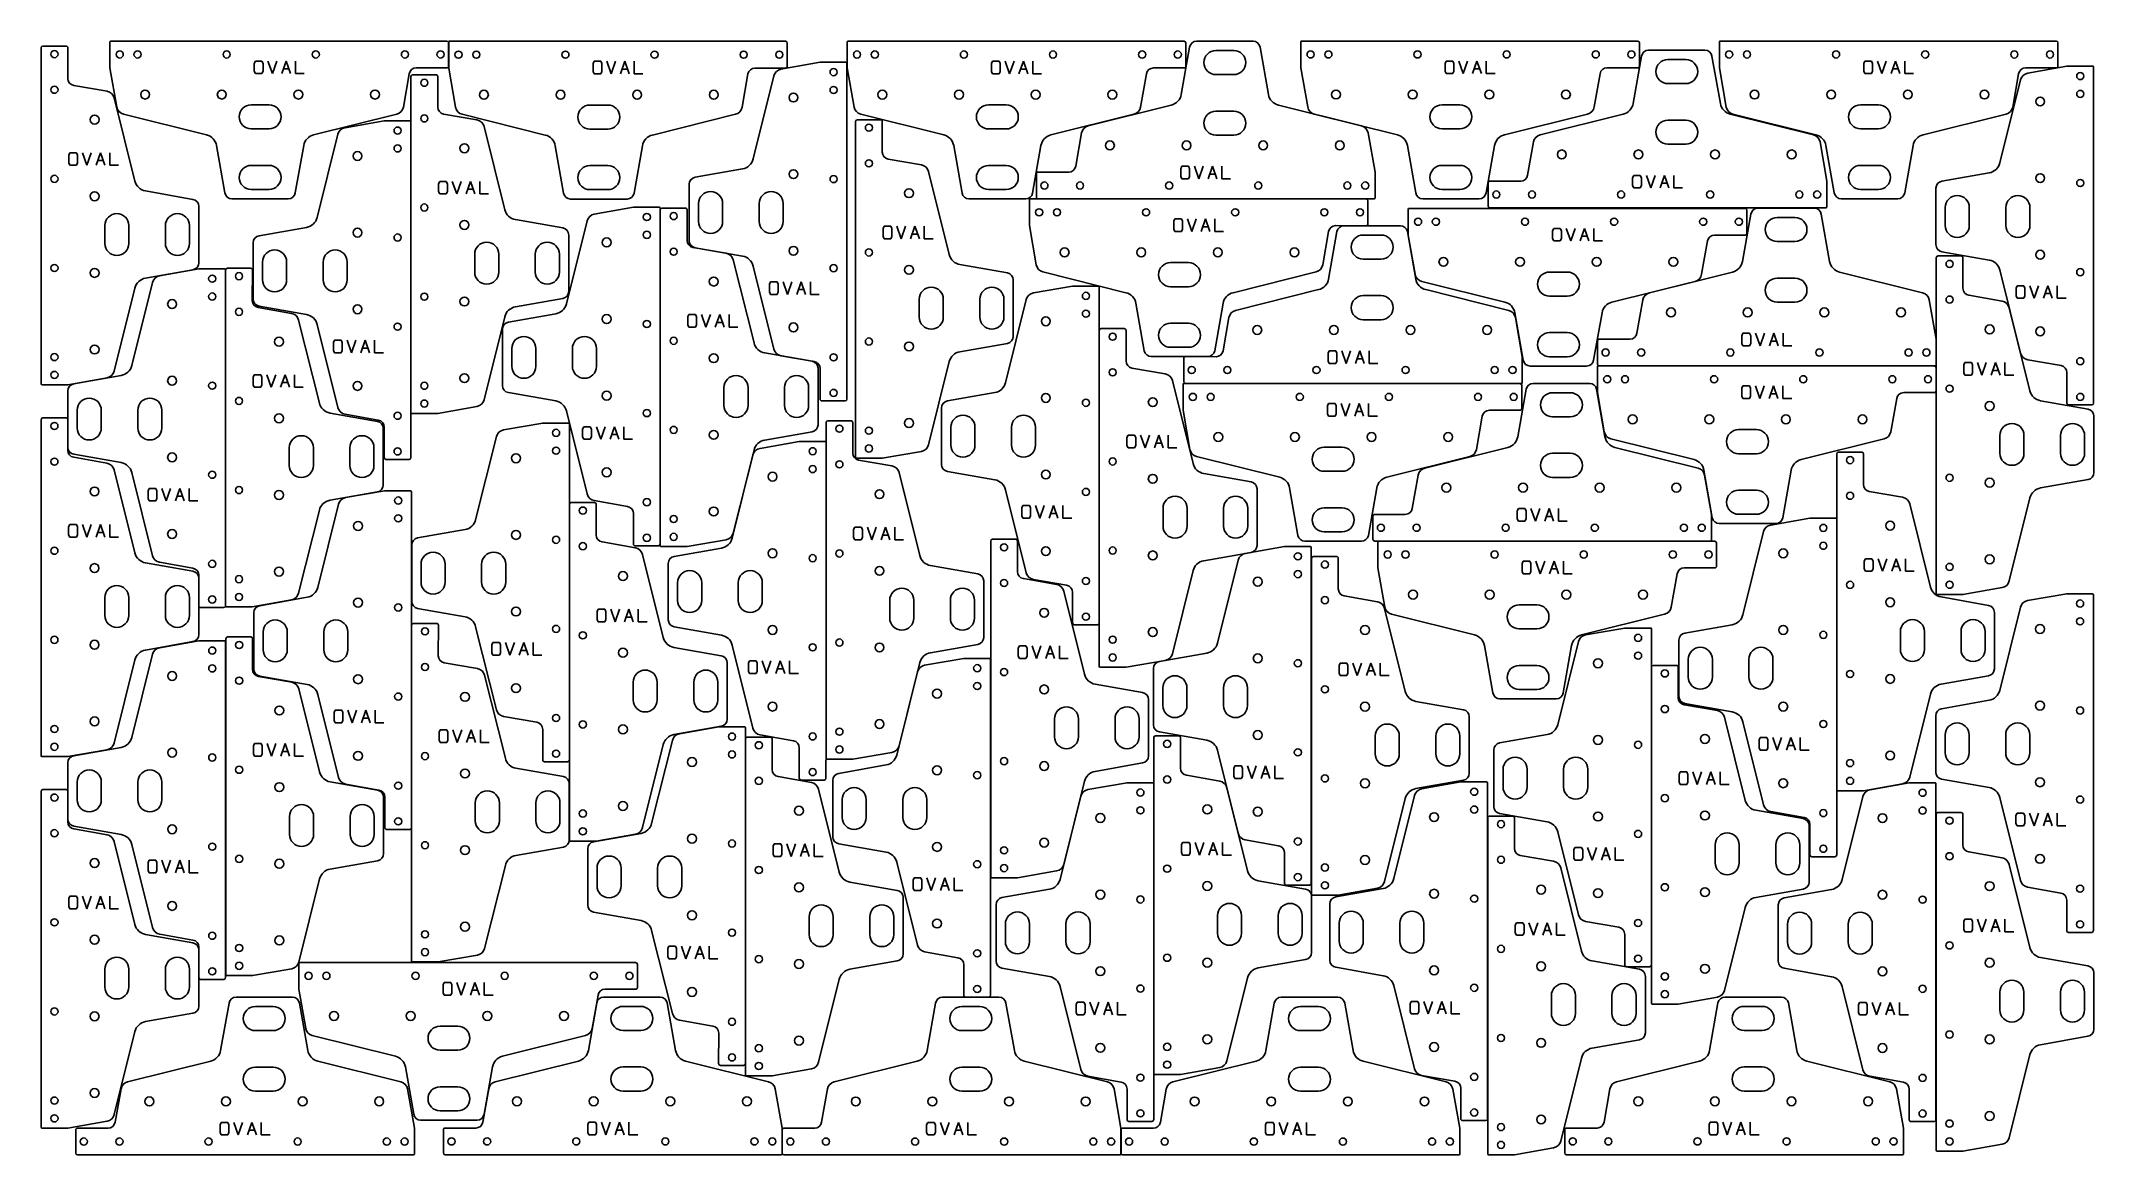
# Model space of a CAD drawing. Extents: x 0 to 2304, y 0 to 1250.
import ezdxf

# ---------------------------------------------------------------- set-up
doc = ezdxf.new("R2010")
doc.units = 0
doc.layers.get('0').update_dxf_attribs({"linetype": 'CONTINUOUS'})
doc.layers.add('Layer 2', color=7, linetype='CONTINUOUS')

msp = doc.modelspace()

# ---------------------------------------------------------------- linework, layer by layer
for points in [[(0.0472, 1202.2116), (0.0472, 865.3382, 0.414213562), (1.0472, 864.3382), (30.0472, 864.3382), (74.0418, 872.0956, 0.296213495), (82.0083, 879.5245), (105.2585, 972.776, -0.296213495), (117.2082, 983.9193), (170.4364, 993.3048, 0.363970234), (177.0472, 1001.1833), (177.0472, 1064.493, 0.363970234), (170.4364, 1072.3715), (117.2082, 1081.7571, -0.296213495), (105.2585, 1092.9003), (82.0083, 1186.1519, 0.296213495), (74.0418, 1193.5807), (36.6604, 1200.1721, -0.364085196), (30.0496, 1208.0538), (30.0635, 1242.3374, 0.414332493), (28.0635, 1244.3382), (2.0635, 1244.3382, 0.414094641), (0.0635, 1242.339)], [(415.1633, 1249.9644), (78.2899, 1249.9644, 0.414213562), (77.2899, 1248.9644), (77.2899, 1219.9644), (85.0473, 1175.9698, 0.296213495), (92.4762, 1168.0033), (185.7277, 1144.7531, -0.296213495), (196.871, 1132.8034), (206.2566, 1079.5752, 0.363970234), (214.135, 1072.9644), (277.4448, 1072.9644, 0.363970234), (285.3232, 1079.5752), (294.7088, 1132.8034, -0.296213495), (305.8521, 1144.7531), (399.1036, 1168.0033, 0.296213495), (406.5325, 1175.9698), (413.1238, 1213.3512, -0.364085196), (421.0055, 1219.962), (455.2891, 1219.9481, 0.414332493), (457.2899, 1221.9481), (457.2899, 1247.9481, 0.414094641), (455.2907, 1249.9481)], [(795.2955, 1249.7358), (458.4221, 1249.7358, 0.414213562), (457.4221, 1248.7358), (457.4221, 1219.7358), (465.1795, 1175.7412, 0.296213495), (472.6084, 1167.7747), (565.8599, 1144.5245, -0.296213495), (577.0032, 1132.5748), (586.3887, 1079.3466, 0.363970234), (594.2672, 1072.7358), (657.5769, 1072.7358, 0.363970234), (665.4554, 1079.3466), (674.841, 1132.5748, -0.296213495), (685.9842, 1144.5245), (779.2358, 1167.7747, 0.296213495), (786.6646, 1175.7412), (793.256, 1213.1226, -0.364085196), (801.1377, 1219.7334), (835.4213, 1219.7195, 0.414332493), (837.4221, 1221.7195), (837.4221, 1247.7195, 0.414094641), (835.4229, 1249.7195)], [(1242.4674, 1249.8744), (905.594, 1249.8744, 0.414213562), (904.594, 1248.8744), (904.594, 1219.8744), (912.3514, 1175.8798, 0.296213495), (919.7803, 1167.9133), (1013.0318, 1144.6631, -0.296213495), (1024.1751, 1132.7134), (1033.5606, 1079.4852, 0.363970234), (1041.4391, 1072.8744), (1104.7488, 1072.8744, 0.363970234), (1112.6273, 1079.4852), (1122.0129, 1132.7134, -0.296213495), (1133.1561, 1144.6631), (1226.4077, 1167.9133, 0.296213495), (1233.8365, 1175.8798), (1240.4279, 1213.2612, -0.364085196), (1248.3096, 1219.872), (1282.5932, 1219.8581, 0.414332493), (1284.594, 1221.8581), (1284.594, 1247.8581, 0.414094641), (1282.5948, 1249.8581)], [(1159.0072, 1072.8749), (1495.8806, 1072.8749, 0.414213562), (1496.8806, 1073.8749), (1496.8806, 1102.8749), (1489.1232, 1146.8695, 0.296213495), (1481.6943, 1154.836), (1388.4428, 1178.0862, -0.296213495), (1377.2995, 1190.0359), (1367.914, 1243.2641, 0.363970234), (1360.0355, 1249.8749), (1296.7258, 1249.8749, 0.363970234), (1288.8473, 1243.2641), (1279.4617, 1190.0359, -0.296213495), (1268.3185, 1178.0862), (1175.0669, 1154.836, 0.296213495), (1167.6381, 1146.8695), (1161.0467, 1109.4881, -0.364085196), (1153.165, 1102.8773), (1118.8814, 1102.8912, 0.414332493), (1116.8806, 1100.8912), (1116.8806, 1074.8912, 0.414094641), (1118.8798, 1072.8912)], [(1751.45, 1249.9973), (1414.5766, 1249.9973, 0.414213562), (1413.5766, 1248.9973), (1413.5766, 1219.9973), (1421.334, 1176.0027, 0.296213495), (1428.7629, 1168.0362), (1522.0144, 1144.786, -0.296213495), (1533.1577, 1132.8363), (1542.5432, 1079.6081, 0.363970234), (1550.4217, 1072.9973), (1613.7314, 1072.9973, 0.363970234), (1621.6099, 1079.6081), (1630.9955, 1132.8363, -0.296213495), (1642.1387, 1144.786), (1735.3903, 1168.0362, 0.296213495), (1742.8191, 1176.0027), (1749.4105, 1213.3841, -0.364085196), (1757.2922, 1219.9949), (1791.5758, 1219.981, 0.414332493), (1793.5766, 1221.981), (1793.5766, 1247.981, 0.414094641), (1791.5774, 1249.981)], [(2221.1457, 1249.973), (1884.2723, 1249.973, 0.414213562), (1883.2723, 1248.973), (1883.2723, 1219.973), (1891.0297, 1175.9784, 0.296213495), (1898.4586, 1168.0119), (1991.7101, 1144.7617, -0.296213495), (2002.8534, 1132.812), (2012.2389, 1079.5838, 0.363970234), (2020.1174, 1072.973), (2083.4271, 1072.973, 0.363970234), (2091.3056, 1079.5838), (2100.6912, 1132.812, -0.296213495), (2111.8344, 1144.7617), (2205.086, 1168.0119, 0.296213495), (2212.5148, 1175.9784), (2219.1062, 1213.3598, -0.364085196), (2226.9879, 1219.9706), (2261.2715, 1219.9567, 0.414332493), (2263.2723, 1221.9567), (2263.2723, 1247.9567, 0.414094641), (2261.2731, 1249.9567)], [(904.3069, 888.2505), (904.3069, 1225.1239, 0.414213562), (903.3069, 1226.1239), (874.3069, 1226.1239), (830.3123, 1218.3665, 0.296213495), (822.3458, 1210.9376), (799.0956, 1117.6861, -0.296213495), (787.1459, 1106.5428), (733.9177, 1097.1572, 0.363970234), (727.3069, 1089.2788), (727.3069, 1025.969, 0.363970234), (733.9177, 1018.0906), (787.1459, 1008.705, -0.296213495), (799.0956, 997.5617), (822.3458, 904.3102, 0.296213495), (830.3123, 896.8813), (867.6937, 890.29, -0.364085196), (874.3045, 882.4083), (874.2906, 848.1247, 0.414332493), (876.2906, 846.1239), (902.2906, 846.1239, 0.414094641), (904.2906, 848.1231)], [(1318.3806, 1239.3749, 1), (1318.3806, 1212.3749), (1338.3806, 1212.3749, 1), (1338.3806, 1239.3749)], [(1666.1266, 1062.7468), (2003, 1062.7468, 0.414213562), (2004, 1063.7468), (2004, 1092.7468), (1996.2426, 1136.7414, 0.296213495), (1988.8137, 1144.7079), (1895.5622, 1167.9581, -0.296213495), (1884.4189, 1179.9078), (1875.0334, 1233.136, 0.363970234), (1867.1549, 1239.7468), (1803.8452, 1239.7468, 0.363970234), (1795.9667, 1233.136), (1786.5811, 1179.9078, -0.296213495), (1775.4379, 1167.9581), (1682.1863, 1144.7079, 0.296213495), (1674.7575, 1136.7414), (1668.1661, 1099.36, -0.364085196), (1660.2844, 1092.7492), (1626.0008, 1092.7631, 0.414332493), (1624, 1090.7631), (1624, 1064.7631, 0.414094641), (1625.9992, 1062.7631)], [(1825.5, 1229.2468, 1), (1825.5, 1202.2468), (1845.5, 1202.2468, 1), (1845.5, 1229.2468)], [(2303.2898, 883.7951), (2303.2898, 1220.6686, 0.414213562), (2302.2898, 1221.6686), (2273.2898, 1221.6686), (2229.2952, 1213.9111, 0.296213495), (2221.3287, 1206.4823), (2198.0785, 1113.2308, -0.296213495), (2186.1288, 1102.0875), (2132.9006, 1092.7019, 0.363970234), (2126.2898, 1084.8234), (2126.2898, 1021.5137, 0.363970234), (2132.9006, 1013.6353), (2186.1288, 1004.2497, -0.296213495), (2198.0785, 993.1064), (2221.3287, 899.8549, 0.296213495), (2229.2952, 892.426), (2266.6766, 885.8347, -0.364085196), (2273.2874, 877.953), (2273.2735, 843.6694, 0.414332493), (2275.2735, 841.6686), (2301.2735, 841.6686, 0.414094641), (2303.2735, 843.6678)], [(415.0934, 1170.0646), (415.0934, 833.1912, 0.414213562), (416.0934, 832.1912), (445.0934, 832.1912), (489.088, 839.9486, 0.296213495), (497.0545, 847.3775), (520.3047, 940.629, -0.296213495), (532.2544, 951.7723), (585.4826, 961.1578, 0.363970234), (592.0934, 969.0363), (592.0934, 1032.346, 0.363970234), (585.4826, 1040.2245), (532.2544, 1049.6101, -0.296213495), (520.3047, 1060.7533), (497.0545, 1154.0049, 0.296213495), (489.088, 1161.4337), (451.7066, 1168.0251, -0.364085196), (445.0957, 1175.9068), (445.1097, 1210.1904, 0.414332493), (443.1097, 1212.1912), (417.1097, 1212.1912, 0.414094641), (415.1097, 1210.192)], [(255.7899, 1151.4644, 1), (255.7899, 1178.4644), (235.7899, 1178.4644, 1), (235.7899, 1151.4644)], [(635.9221, 1151.2358, 1), (635.9221, 1178.2358), (615.9221, 1178.2358, 1), (615.9221, 1151.2358)], [(1083.094, 1151.3744, 1), (1083.094, 1178.3744), (1063.094, 1178.3744, 1), (1063.094, 1151.3744)], [(1592.0766, 1151.4973, 1), (1592.0766, 1178.4973), (1572.0766, 1178.4973, 1), (1572.0766, 1151.4973)], [(2061.7723, 1151.473, 1), (2061.7723, 1178.473), (2041.7723, 1178.473, 1), (2041.7723, 1151.473)], [(415.0814, 822.6502), (415.0814, 1159.5237, 0.414213562), (414.0814, 1160.5237), (385.0814, 1160.5237), (341.0868, 1152.7662, 0.296213495), (333.1203, 1145.3374), (309.8701, 1052.0859, -0.296213495), (297.9204, 1040.9426), (244.6922, 1031.557, 0.363970234), (238.0814, 1023.6785), (238.0814, 960.3688, 0.363970234), (244.6922, 952.4904), (297.9204, 943.1048, -0.296213495), (309.8701, 931.9615), (333.1203, 838.71, 0.296213495), (341.0868, 831.2811), (378.4682, 824.6898, -0.364085196), (385.079, 816.8081), (385.0651, 782.5245, 0.414332493), (387.0651, 780.5237), (413.0651, 780.5237, 0.414094641), (415.0651, 782.5229)], [(913.9773, 1119.6511), (913.9773, 782.7777, 0.414213562), (914.9773, 781.7777), (943.9773, 781.7777), (987.9719, 789.5351, 0.296213495), (995.9384, 796.964), (1019.1886, 890.2155, -0.296213495), (1031.1383, 901.3588), (1084.3665, 910.7443, 0.363970234), (1090.9773, 918.6228), (1090.9773, 981.9325, 0.363970234), (1084.3665, 989.811), (1031.1383, 999.1966, -0.296213495), (1019.1886, 1010.3398), (995.9384, 1103.5914, 0.296213495), (987.9719, 1111.0202), (950.5905, 1117.6116, -0.364085196), (943.9797, 1125.4933), (943.9936, 1159.7769, 0.414332493), (941.9936, 1161.7777), (915.9936, 1161.7777, 0.414094641), (913.9936, 1159.7785)], [(1318.3806, 1171.3749, 1), (1318.3806, 1144.3749), (1338.3806, 1144.3749, 1), (1338.3806, 1171.3749)], [(1825.5, 1161.2468, 1), (1825.5, 1134.2468), (1845.5, 1134.2468, 1), (1845.5, 1161.2468)], [(255.7899, 1083.4644, 1), (255.7899, 1110.4644), (235.7899, 1110.4644, 1), (235.7899, 1083.4644)], [(635.9221, 1083.2358, 1), (635.9221, 1110.2358), (615.9221, 1110.2358, 1), (615.9221, 1083.2358)], [(1083.094, 1083.3744, 1), (1083.094, 1110.3744), (1063.094, 1110.3744, 1), (1063.094, 1083.3744)], [(1592.0766, 1083.4973, 1), (1592.0766, 1110.4973), (1572.0766, 1110.4973, 1), (1572.0766, 1083.4973)], [(2061.7723, 1083.473, 1), (2061.7723, 1110.473), (2041.7723, 1110.473, 1), (2041.7723, 1083.473)], [(694.7473, 725.6511), (694.7473, 1062.5245, 0.414213562), (693.7473, 1063.5245), (664.7473, 1063.5245), (620.7527, 1055.7671, 0.296213495), (612.7862, 1048.3382), (589.536, 955.0867, -0.296213495), (577.5863, 943.9434), (524.3581, 934.5579, 0.363970234), (517.7473, 926.6794), (517.7473, 863.3697, 0.363970234), (524.3581, 855.4912), (577.5863, 846.1056, -0.296213495), (589.536, 834.9624), (612.7862, 741.7108, 0.296213495), (620.7527, 734.282), (658.1341, 727.6906, -0.364085196), (664.7449, 719.8089), (664.731, 685.5253, 0.414332493), (666.731, 683.5245), (692.731, 683.5245, 0.414094641), (694.731, 685.5237)], [(694.8496, 1020.4883), (694.8496, 683.6148, 0.414213562), (695.8496, 682.6148), (724.8496, 682.6148), (768.8442, 690.3722, 0.296213495), (776.8107, 697.8011), (800.0609, 791.0526, -0.296213495), (812.0106, 802.1959), (865.2388, 811.5815, 0.363970234), (871.8496, 819.4599), (871.8496, 882.7697, 0.363970234), (865.2388, 890.6481), (812.0106, 900.0337, -0.296213495), (800.0609, 911.177), (776.8107, 1004.4285, 0.296213495), (768.8442, 1011.8574), (731.4628, 1018.4487, -0.364085196), (724.852, 1026.3304), (724.8659, 1060.614, 0.414332493), (722.8659, 1062.6148), (696.8659, 1062.6148, 0.414094641), (694.8659, 1060.6156)], [(737.8069, 1047.6239, 1), (764.8069, 1047.6239), (764.8069, 1067.6239, 1), (737.8069, 1067.6239)], [(805.8069, 1047.6239, 1), (832.8069, 1047.6239), (832.8069, 1067.6239, 1), (805.8069, 1067.6239)], [(1446.8853, 1072.8398), (1110.0119, 1072.8398, 0.414213562), (1109.0119, 1071.8398), (1109.0119, 1042.8398), (1116.7693, 998.8452, 0.296213495), (1124.1982, 990.8787), (1217.4497, 967.6285, -0.296213495), (1228.593, 955.6788), (1237.9785, 902.4506, 0.363970234), (1245.857, 895.8398), (1309.1667, 895.8398, 0.363970234), (1317.0452, 902.4506), (1326.4308, 955.6788, -0.296213495), (1337.574, 967.6285), (1430.8256, 990.8787, 0.296213495), (1438.2544, 998.8452), (1444.8458, 1036.2266, -0.364085196), (1452.7275, 1042.8374), (1487.0111, 1042.8235, 0.414332493), (1489.0119, 1044.8235), (1489.0119, 1070.8235, 0.414094641), (1487.0127, 1072.8235)], [(1872.0619, 1062.2603), (1535.1885, 1062.2603, 0.414213562), (1534.1885, 1061.2603), (1534.1885, 1032.2603), (1541.9459, 988.2657, 0.296213495), (1549.3748, 980.2992), (1642.6263, 957.049, -0.296213495), (1653.7696, 945.0993), (1663.1551, 891.8711, 0.363970234), (1671.0336, 885.2603), (1734.3433, 885.2603, 0.363970234), (1742.2218, 891.8711), (1751.6074, 945.0993, -0.296213495), (1762.7506, 957.049), (1856.0022, 980.2992, 0.296213495), (1863.431, 988.2657), (1870.0224, 1025.6471, -0.364085196), (1877.9041, 1032.2579), (1912.1877, 1032.244, 0.414332493), (1914.1885, 1034.244), (1914.1885, 1060.244, 0.414094641), (1912.1893, 1062.244)], [(1788.7433, 885.4862), (2125.6167, 885.4862, 0.414213562), (2126.6167, 886.4862), (2126.6167, 915.4862), (2118.8593, 959.4808, 0.296213495), (2111.4304, 967.4473), (2018.1789, 990.6975, -0.296213495), (2007.0356, 1002.6472), (1997.6501, 1055.8754, 0.363970234), (1989.7716, 1062.4862), (1926.4619, 1062.4862, 0.363970234), (1918.5834, 1055.8754), (1909.1978, 1002.6472, -0.296213495), (1898.0546, 990.6975), (1804.803, 967.4473, 0.296213495), (1797.3742, 959.4808), (1790.7828, 922.0994, -0.364085196), (1782.9011, 915.4886), (1748.6175, 915.5025, 0.414332493), (1746.6167, 913.5025), (1746.6167, 887.5025, 0.414094641), (1748.6159, 885.5025)], [(2136.7898, 1043.1686, 1), (2163.7898, 1043.1686), (2163.7898, 1063.1686, 1), (2136.7898, 1063.1686)], [(2204.7898, 1043.1686, 1), (2231.7898, 1043.1686), (2231.7898, 1063.1686, 1), (2204.7898, 1063.1686)], [(98.5472, 1042.8382, 1), (71.5472, 1042.8382), (71.5472, 1022.8382, 1), (98.5472, 1022.8382)], [(166.5472, 1042.8382, 1), (139.5472, 1042.8382), (139.5472, 1022.8382, 1), (166.5472, 1022.8382)], [(1324.3296, 865.8078), (1661.203, 865.8078, 0.414213562), (1662.203, 866.8078), (1662.203, 895.8078), (1654.4456, 939.8024, 0.296213495), (1647.0167, 947.7689), (1553.7652, 971.0191, -0.296213495), (1542.6219, 982.9688), (1533.2364, 1036.197, 0.363970234), (1525.3579, 1042.8078), (1462.0482, 1042.8078, 0.363970234), (1454.1697, 1036.197), (1444.7841, 982.9688, -0.296213495), (1433.6409, 971.0191), (1340.3893, 947.7689, 0.296213495), (1332.9605, 939.8024), (1326.3691, 902.421, -0.364085196), (1318.4874, 895.8102), (1284.2038, 895.8241, 0.414332493), (1282.203, 893.8241), (1282.203, 867.8241, 0.414094641), (1284.2022, 865.8241)], [(1948.1167, 1051.9862, 1), (1948.1167, 1024.9862), (1968.1167, 1024.9862, 1), (1968.1167, 1051.9862)], [(248.5814, 982.0237, 1), (275.5814, 982.0237), (275.5814, 1002.0237, 1), (248.5814, 1002.0237)], [(316.5814, 982.0237, 1), (343.5814, 982.0237), (343.5814, 1002.0237, 1), (316.5814, 1002.0237)], [(513.5934, 1010.6912, 1), (486.5934, 1010.6912), (486.5934, 990.6912, 1), (513.5934, 990.6912)], [(581.5934, 1010.6912, 1), (554.5934, 1010.6912), (554.5934, 990.6912, 1), (581.5934, 990.6912)], [(1483.703, 1032.3078, 1), (1483.703, 1005.3078), (1503.703, 1005.3078, 1), (1503.703, 1032.3078)], [(207.0649, 656.4383), (207.0649, 993.3118, 0.414213562), (206.0649, 994.3118), (177.0649, 994.3118), (133.0703, 986.5543, 0.296213495), (125.1038, 979.1255), (101.8536, 885.8739, -0.296213495), (89.9039, 874.7306), (36.6757, 865.3451, 0.363970234), (30.0649, 857.4666), (30.0649, 794.1569, 0.363970234), (36.6757, 786.2784), (89.9039, 776.8929, -0.296213495), (101.8536, 765.7496), (125.1038, 672.4981, 0.296213495), (133.0703, 665.0692), (170.4517, 658.4778, -0.364085196), (177.0625, 650.5961), (177.0486, 616.3126, 0.414332493), (179.0486, 614.3118), (205.0486, 614.3118, 0.414094641), (207.0486, 616.3109)], [(207.0781, 953.0097), (207.0781, 616.1362, 0.414213562), (208.0781, 615.1362), (237.0781, 615.1362), (281.0727, 622.8937, 0.296213495), (289.0391, 630.3225), (312.2894, 723.5741, -0.296213495), (324.2391, 734.7173), (377.4672, 744.1029, 0.363970234), (384.0781, 751.9814), (384.0781, 815.2911, 0.363970234), (377.4672, 823.1696), (324.2391, 832.5551, -0.296213495), (312.2894, 843.6984), (289.0391, 936.9499, 0.296213495), (281.0727, 944.3788), (243.6912, 950.9701, -0.364085196), (237.0804, 958.8519), (237.0943, 993.1354, 0.414332493), (235.0943, 995.1362), (209.0943, 995.1362, 0.414094641), (207.0943, 993.137)], [(1287.5119, 974.3398, 1), (1287.5119, 1001.3398), (1267.5119, 1001.3398, 1), (1267.5119, 974.3398)], [(1712.6885, 963.7603, 1), (1712.6885, 990.7603), (1692.6885, 990.7603, 1), (1692.6885, 963.7603)], [(2126.631, 966.7707), (2126.631, 629.8973, 0.414213562), (2127.631, 628.8973), (2156.631, 628.8973), (2200.6256, 636.6547, 0.296213495), (2208.5921, 644.0836), (2231.8423, 737.3351, -0.296213495), (2243.792, 748.4784), (2297.0202, 757.8639, 0.363970234), (2303.631, 765.7424), (2303.631, 829.0521, 0.363970234), (2297.0202, 836.9306), (2243.792, 846.3162, -0.296213495), (2231.8423, 857.4594), (2208.5921, 950.711, 0.296213495), (2200.6256, 958.1398), (2163.2442, 964.7312, -0.364085196), (2156.6334, 972.6129), (2156.6473, 1006.8965, 0.414332493), (2154.6473, 1008.8973), (2128.6473, 1008.8973, 0.414094641), (2126.6473, 1006.8981)], [(1012.4773, 960.2777, 1), (985.4773, 960.2777), (985.4773, 940.2777, 1), (1012.4773, 940.2777)], [(1187.4869, 637.1751), (1187.4869, 974.0486, 0.414213562), (1186.4869, 975.0486), (1157.4869, 975.0486), (1113.4923, 967.2911, 0.296213495), (1105.5258, 959.8623), (1082.2756, 866.6108, -0.296213495), (1070.3259, 855.4675), (1017.0977, 846.0819, 0.363970234), (1010.4869, 838.2034), (1010.4869, 774.8937, 0.363970234), (1017.0977, 767.0153), (1070.3259, 757.6297, -0.296213495), (1082.2756, 746.4864), (1105.5258, 653.2349, 0.296213495), (1113.4923, 645.806), (1150.8737, 639.2147, -0.364085196), (1157.4845, 631.333), (1157.4706, 597.0494, 0.414332493), (1159.4706, 595.0486), (1185.4706, 595.0486, 0.414094641), (1187.4706, 597.0478)], [(1080.4773, 960.2777, 1), (1053.4773, 960.2777), (1053.4773, 940.2777, 1), (1080.4773, 940.2777)], [(1948.1167, 983.9862, 1), (1948.1167, 956.9862), (1968.1167, 956.9862, 1), (1968.1167, 983.9862)], [(1483.703, 964.3078, 1), (1483.703, 937.3078), (1503.703, 937.3078, 1), (1503.703, 964.3078)], [(1187.5034, 885.1184), (1187.5034, 548.2449, 0.414213562), (1188.5034, 547.2449), (1217.5034, 547.2449), (1261.498, 555.0024, 0.296213495), (1269.4645, 562.4312), (1292.7147, 655.6828, -0.296213495), (1304.6644, 666.8261), (1357.8926, 676.2116, 0.363970234), (1364.5034, 684.0901), (1364.5034, 747.3998, 0.363970234), (1357.8926, 755.2783), (1304.6644, 764.6638, -0.296213495), (1292.7147, 775.8071), (1269.4645, 869.0586, 0.296213495), (1261.498, 876.4875), (1224.1166, 883.0789, -0.364085196), (1217.5058, 890.9606), (1217.5197, 925.2441, 0.414332493), (1215.5197, 927.2449), (1189.5197, 927.2449, 0.414094641), (1187.5197, 925.2458)], [(1287.5119, 906.3398, 1), (1287.5119, 933.3398), (1267.5119, 933.3398, 1), (1267.5119, 906.3398)], [(1712.6885, 895.7603, 1), (1712.6885, 922.7603), (1692.6885, 922.7603, 1), (1692.6885, 895.7603)], [(528.2473, 885.0245, 1), (555.2473, 885.0245), (555.2473, 905.0245, 1), (528.2473, 905.0245)], [(596.2473, 885.0245, 1), (623.2473, 885.0245), (623.2473, 905.0245, 1), (596.2473, 905.0245)], [(2084.3031, 885.452), (1747.4297, 885.452, 0.414213562), (1746.4297, 884.452), (1746.4297, 855.452), (1754.1871, 811.4574, 0.296213495), (1761.616, 803.4909), (1854.8675, 780.2407, -0.296213495), (1866.0108, 768.291), (1875.3963, 715.0628, 0.363970234), (1883.2748, 708.452), (1946.5845, 708.452, 0.363970234), (1954.463, 715.0628), (1963.8486, 768.291, -0.296213495), (1974.9918, 780.2407), (2068.2434, 803.4909, 0.296213495), (2075.6722, 811.4574), (2082.2636, 848.8388, -0.364085196), (2090.1453, 855.4496), (2124.4289, 855.4357, 0.414332493), (2126.4297, 857.4357), (2126.4297, 883.4357, 0.414094641), (2124.4305, 885.4357)], [(793.3496, 861.1148, 1), (766.3496, 861.1148), (766.3496, 841.1148, 1), (793.3496, 841.1148)], [(861.3496, 861.1148, 1), (834.3496, 861.1148), (834.3496, 841.1148, 1), (861.3496, 841.1148)], [(1619.344, 865.6718), (1282.4706, 865.6718, 0.414213562), (1281.4706, 864.6718), (1281.4706, 835.6718), (1289.228, 791.6772, 0.296213495), (1296.6569, 783.7107), (1389.9084, 760.4605, -0.296213495), (1401.0517, 748.5108), (1410.4372, 695.2826, 0.363970234), (1418.3157, 688.6718), (1481.6254, 688.6718, 0.363970234), (1489.5039, 695.2826), (1498.8895, 748.5108, -0.296213495), (1510.0327, 760.4605), (1603.2843, 783.7107, 0.296213495), (1610.7131, 791.6772), (1617.3045, 829.0586, -0.364085196), (1625.1862, 835.6694), (1659.4698, 835.6555, 0.414332493), (1661.4706, 837.6555), (1661.4706, 863.6555, 0.414094641), (1659.4714, 865.6555)], [(1536.6603, 688.8458), (1873.5337, 688.8458, 0.414213562), (1874.5337, 689.8458), (1874.5337, 718.8458), (1866.7763, 762.8404, 0.296213495), (1859.3474, 770.8069), (1766.0959, 794.0571, -0.296213495), (1754.9526, 806.0068), (1745.5671, 859.235, 0.363970234), (1737.6886, 865.8458), (1674.3789, 865.8458, 0.363970234), (1666.5004, 859.235), (1657.1148, 806.0068, -0.296213495), (1645.9716, 794.0571), (1552.72, 770.8069, 0.296213495), (1545.2912, 762.8404), (1538.6998, 725.459, -0.364085196), (1530.8181, 718.8482), (1496.5345, 718.8621, 0.414332493), (1494.5337, 716.8621), (1494.5337, 690.8621, 0.414094641), (1496.5329, 688.8621)], [(1696.0337, 855.3458, 1), (1696.0337, 828.3458), (1716.0337, 828.3458, 1), (1716.0337, 855.3458)], [(40.5649, 815.8118, 1), (67.5649, 815.8118), (67.5649, 835.8118, 1), (40.5649, 835.8118)], [(108.5649, 815.8118, 1), (135.5649, 815.8118), (135.5649, 835.8118, 1), (108.5649, 835.8118)], [(1020.9869, 796.5486, 1), (1047.9869, 796.5486), (1047.9869, 816.5486, 1), (1020.9869, 816.5486)], [(1088.9869, 796.5486, 1), (1115.9869, 796.5486), (1115.9869, 816.5486, 1), (1088.9869, 816.5486)], [(-0.0006, 784.9124), (-0.0006, 448.039, 0.414213562), (0.9994, 447.039), (29.9994, 447.039), (73.994, 454.7964, 0.296213495), (81.9605, 462.2253), (105.2107, 555.4768, -0.296213495), (117.1605, 566.6201), (170.3886, 576.0056, 0.363970234), (176.9994, 583.8841), (176.9994, 647.1938, 0.363970234), (170.3886, 655.0723), (117.1605, 664.4579, -0.296213495), (105.2107, 675.6011), (81.9605, 768.8527, 0.296213495), (73.994, 776.2815), (36.6126, 782.8729, -0.364085196), (30.0018, 790.7546), (30.0157, 825.0382, 0.414332493), (28.0157, 827.039), (2.0157, 827.039, 0.414094641), (0.0157, 825.0398)], [(305.5781, 793.6362, 1), (278.5781, 793.6362), (278.5781, 773.6362, 1), (305.5781, 773.6362)], [(373.5781, 793.6362, 1), (346.5781, 793.6362), (346.5781, 773.6362, 1), (373.5781, 773.6362)], [(592.9, 483.4461), (592.9, 820.3196, 0.414213562), (591.9, 821.3196), (562.9, 821.3196), (518.9054, 813.5621, 0.296213495), (510.9389, 806.1333), (487.6887, 712.8818, -0.296213495), (475.739, 701.7385), (422.5108, 692.3529, 0.363970234), (415.9, 684.4744), (415.9, 621.1647, 0.363970234), (422.5108, 613.2863), (475.739, 603.9007, -0.296213495), (487.6887, 592.7574), (510.9389, 499.5059, 0.296213495), (518.9054, 492.077), (556.2868, 485.4857, -0.364085196), (562.8976, 477.604), (562.8837, 443.3204, 0.414332493), (564.8837, 441.3196), (590.8837, 441.3196, 0.414094641), (592.8837, 443.3188)], [(880.8511, 781.8702), (880.8511, 444.9967, 0.414213562), (881.8511, 443.9967), (910.8511, 443.9967), (954.8457, 451.7541, 0.296213495), (962.8122, 459.183), (986.0624, 552.4345, -0.296213495), (998.0121, 563.5778), (1051.2403, 572.9634, 0.363970234), (1057.8511, 580.8418), (1057.8511, 644.1516, 0.363970234), (1051.2403, 652.03), (998.0121, 661.4156, -0.296213495), (986.0624, 672.5589), (962.8122, 765.8104, 0.296213495), (954.8457, 773.2393), (917.4643, 779.8306, -0.364085196), (910.8535, 787.7123), (910.8674, 821.9959, 0.414332493), (908.8674, 823.9967), (882.8674, 823.9967, 0.414094641), (880.8674, 821.9975)], [(1924.9297, 786.952, 1), (1924.9297, 813.952), (1904.9297, 813.952, 1), (1904.9297, 786.952)], [(2225.131, 807.3973, 1), (2198.131, 807.3973), (2198.131, 787.3973, 1), (2225.131, 787.3973)], [(2293.131, 807.3973, 1), (2266.131, 807.3973), (2266.131, 787.3973, 1), (2293.131, 787.3973)], [(880.8321, 462.7998), (880.8321, 799.6732, 0.414213562), (879.8321, 800.6732), (850.8321, 800.6732), (806.8375, 792.9158, 0.296213495), (798.871, 785.4869), (775.6208, 692.2354, -0.296213495), (763.6711, 681.0921), (710.4429, 671.7066, 0.363970234), (703.8321, 663.8281), (703.8321, 600.5184, 0.363970234), (710.4429, 592.6399), (763.6711, 583.2543, -0.296213495), (775.6208, 572.1111), (798.871, 478.8595, 0.296213495), (806.8375, 471.4307), (844.2189, 464.8393, -0.364085196), (850.8298, 456.9576), (850.8158, 422.674, 0.414332493), (852.8158, 420.6732), (878.8158, 420.6732, 0.414094641), (880.8158, 422.6724)], [(1459.9706, 767.1718, 1), (1459.9706, 794.1718), (1439.9706, 794.1718, 1), (1439.9706, 767.1718)], [(1696.0337, 787.3458, 1), (1696.0337, 760.3458), (1716.0337, 760.3458, 1), (1716.0337, 787.3458)], [(2014.9621, 746.6027), (2014.9621, 409.7293, 0.414213562), (2015.9621, 408.7293), (2044.9621, 408.7293), (2088.9567, 416.4867, 0.296213495), (2096.9232, 423.9156), (2120.1734, 517.1671, -0.296213495), (2132.1231, 528.3104), (2185.3513, 537.6959, 0.363970234), (2191.9621, 545.5744), (2191.9621, 608.8841, 0.363970234), (2185.3513, 616.7626), (2132.1231, 626.1482, -0.296213495), (2120.1734, 637.2914), (2096.9232, 730.543, 0.296213495), (2088.9567, 737.9718), (2051.5753, 744.5632, -0.364085196), (2044.9645, 752.4449), (2044.9784, 786.7285, 0.414332493), (2042.9784, 788.7293), (2016.9784, 788.7293, 0.414094641), (2014.9784, 786.7301)], [(415.7622, 407.4851), (415.7622, 744.3586, 0.414213562), (414.7622, 745.3586), (385.7622, 745.3586), (341.7676, 737.6011, 0.296213495), (333.8012, 730.1723), (310.5509, 636.9207, -0.296213495), (298.6012, 625.7774), (245.3731, 616.3919, 0.363970234), (238.7622, 608.5134), (238.7622, 545.2037, 0.363970234), (245.3731, 537.3252), (298.6012, 527.9397, -0.296213495), (310.5509, 516.7964), (333.8012, 423.5448, 0.296213495), (341.7676, 416.116), (379.1491, 409.5246, -0.364085196), (385.7599, 401.6429), (385.746, 367.3594, 0.414332493), (387.746, 365.3586), (413.746, 365.3586, 0.414094641), (415.746, 367.3577)], [(1286.0034, 725.7449, 1), (1259.0034, 725.7449), (1259.0034, 705.7449, 1), (1286.0034, 705.7449)], [(1354.0034, 725.7449, 1), (1327.0034, 725.7449), (1327.0034, 705.7449, 1), (1354.0034, 705.7449)], [(1924.9297, 718.952, 1), (1924.9297, 745.952), (1904.9297, 745.952, 1), (1904.9297, 718.952)], [(592.9353, 689.9762), (592.9353, 353.1028, 0.414213562), (593.9353, 352.1028), (622.9353, 352.1028), (666.9299, 359.8602, 0.296213495), (674.8964, 367.2891), (698.1466, 460.5406, -0.296213495), (710.0963, 471.6839), (763.3245, 481.0694, 0.363970234), (769.9353, 488.9479), (769.9353, 552.2576, 0.363970234), (763.3245, 560.1361), (710.0963, 569.5217, -0.296213495), (698.1466, 580.6649), (674.8964, 673.9165, 0.296213495), (666.9299, 681.3453), (629.5485, 687.9367, -0.364085196), (622.9377, 695.8184), (622.9516, 730.102, 0.414332493), (620.9516, 732.1028), (594.9516, 732.1028, 0.414094641), (592.9516, 730.1036)], [(1459.9706, 699.1718, 1), (1459.9706, 726.1718), (1439.9706, 726.1718, 1), (1439.9706, 699.1718)], [(2014.9481, 376.766), (2014.9481, 713.6395, 0.414213562), (2013.9481, 714.6395), (1984.9481, 714.6395), (1940.9535, 706.8821, 0.296213495), (1932.987, 699.4532), (1909.7368, 606.2017, -0.296213495), (1897.7871, 595.0584), (1844.5589, 585.6728, 0.363970234), (1837.9481, 577.7944), (1837.9481, 514.4846, 0.363970234), (1844.5589, 506.6062), (1897.7871, 497.2206, -0.296213495), (1909.7368, 486.0773), (1932.987, 392.8258, 0.296213495), (1940.9535, 385.3969), (1978.3349, 378.8056, -0.364085196), (1984.9457, 370.9239), (1984.9318, 336.6403, 0.414332493), (1986.9318, 334.6395), (2012.9318, 334.6395, 0.414094641), (2014.9318, 336.6387)], [(426.4, 642.8196, 1), (453.4, 642.8196), (453.4, 662.8196, 1), (426.4, 662.8196)], [(494.4, 642.8196, 1), (521.4, 642.8196), (521.4, 662.8196, 1), (494.4, 662.8196)], [(1065.6494, 648.759), (1065.6494, 311.8856, 0.414213562), (1066.6494, 310.8856), (1095.6494, 310.8856), (1139.644, 318.643, 0.296213495), (1147.6105, 326.0719), (1170.8607, 419.3234, -0.296213495), (1182.8104, 430.4667), (1236.0386, 439.8522, 0.363970234), (1242.6494, 447.7307), (1242.6494, 511.0404, 0.363970234), (1236.0386, 518.9189), (1182.8104, 528.3045, -0.296213495), (1170.8607, 539.4477), (1147.6105, 632.6993, 0.296213495), (1139.644, 640.1281), (1102.2626, 646.7195, -0.364085196), (1095.6518, 654.6012), (1095.6657, 688.8848, 0.414332493), (1093.6657, 690.8856), (1067.6657, 690.8856, 0.414094641), (1065.6657, 688.8864)], [(1425.3321, 344.8986), (1425.3321, 681.772, 0.414213562), (1424.3321, 682.772), (1395.3321, 682.772), (1351.3375, 675.0146, 0.296213495), (1343.371, 667.5857), (1320.1208, 574.3342, -0.296213495), (1308.1711, 563.1909), (1254.9429, 553.8053, 0.363970234), (1248.3321, 545.9269), (1248.3321, 482.6171, 0.363970234), (1254.9429, 474.7387), (1308.1711, 465.3531, -0.296213495), (1320.1208, 454.2098), (1343.371, 360.9583, 0.296213495), (1351.3375, 353.5294), (1388.7189, 346.9381, -0.364085196), (1395.3297, 339.0564), (1395.3158, 304.7728, 0.414332493), (1397.3158, 302.772), (1423.3158, 302.772, 0.414094641), (1425.3158, 304.7712)], [(1425.6532, 629.4234), (1425.6532, 292.5499, 0.414213562), (1426.6532, 291.5499), (1455.6532, 291.5499), (1499.6478, 299.3074, 0.296213495), (1507.6143, 306.7362), (1530.8645, 399.9878, -0.296213495), (1542.8142, 411.131), (1596.0424, 420.5166, 0.363970234), (1602.6532, 428.3951), (1602.6532, 491.7048, 0.363970234), (1596.0424, 499.5833), (1542.8142, 508.9688, -0.296213495), (1530.8645, 520.1121), (1507.6143, 613.3636, 0.296213495), (1499.6478, 620.7925), (1462.2664, 627.3838, -0.364085196), (1455.6556, 635.2656), (1455.6695, 669.5491, 0.414332493), (1453.6695, 671.5499), (1427.6695, 671.5499, 0.414094641), (1425.6695, 669.5507)], [(1837.9728, 688.8135), (1501.0994, 688.8135, 0.414213562), (1500.0994, 687.8135), (1500.0994, 658.8135), (1507.8568, 614.8189, 0.296213495), (1515.2857, 606.8524), (1608.5372, 583.6022, -0.296213495), (1619.6805, 571.6525), (1629.066, 518.4243, 0.363970234), (1636.9445, 511.8135), (1700.2542, 511.8135, 0.363970234), (1708.1327, 518.4243), (1717.5183, 571.6525, -0.296213495), (1728.6615, 583.6022), (1821.9131, 606.8524, 0.296213495), (1829.3419, 614.8189), (1835.9333, 652.2003, -0.364085196), (1843.815, 658.8111), (1878.0986, 658.7972, 0.414332493), (1880.0994, 660.7972), (1880.0994, 686.7972, 0.414094641), (1878.1002, 688.7972)], [(714.3321, 622.1732, 1), (741.3321, 622.1732), (741.3321, 642.1732, 1), (714.3321, 642.1732)], [(782.3321, 622.1732, 1), (809.3321, 622.1732), (809.3321, 642.1732, 1), (782.3321, 642.1732)], [(98.4994, 625.539, 1), (71.4994, 625.539), (71.4994, 605.539, 1), (98.4994, 605.539)], [(166.4994, 625.539, 1), (139.4994, 625.539), (139.4994, 605.539, 1), (166.4994, 605.539)], [(979.3511, 622.4967, 1), (952.3511, 622.4967), (952.3511, 602.4967, 1), (979.3511, 602.4967)], [(1047.3511, 622.4967, 1), (1020.3511, 622.4967), (1020.3511, 602.4967, 1), (1047.3511, 602.4967)], [(2303.0982, 291.8993), (2303.0982, 628.7728, 0.414213562), (2302.0982, 629.7728), (2273.0982, 629.7728), (2229.1036, 622.0153, 0.296213495), (2221.1371, 614.5865), (2197.8869, 521.3349, -0.296213495), (2185.9372, 510.1916), (2132.709, 500.8061, 0.363970234), (2126.0982, 492.9276), (2126.0982, 429.6179, 0.363970234), (2132.709, 421.7394), (2185.9372, 412.3539, -0.296213495), (2197.8869, 401.2106), (2221.1371, 307.9591, 0.296213495), (2229.1036, 300.5302), (2266.485, 293.9388, -0.364085196), (2273.0958, 286.0571), (2273.0819, 251.7736, 0.414332493), (2275.0819, 249.7728), (2301.0819, 249.7728, 0.414094641), (2303.0819, 251.7719)], [(249.2622, 566.8586, 1), (276.2622, 566.8586), (276.2622, 586.8586, 1), (249.2622, 586.8586)], [(317.2622, 566.8586, 1), (344.2622, 566.8586), (344.2622, 586.8586, 1), (317.2622, 586.8586)], [(1678.5994, 590.3135, 1), (1678.5994, 617.3135), (1658.5994, 617.3135, 1), (1658.5994, 590.3135)], [(2113.4621, 587.2293, 1), (2086.4621, 587.2293), (2086.4621, 567.2293, 1), (2113.4621, 567.2293)], [(2181.4621, 587.2293, 1), (2154.4621, 587.2293), (2154.4621, 567.2293, 1), (2181.4621, 567.2293)], [(207.1106, 239.1183), (207.1106, 575.9917, 0.414213562), (206.1106, 576.9917), (177.1106, 576.9917), (133.116, 569.2343, 0.296213495), (125.1495, 561.8054), (101.8993, 468.5539, -0.296213495), (89.9496, 457.4106), (36.7214, 448.025, 0.363970234), (30.1106, 440.1466), (30.1106, 376.8368, 0.363970234), (36.7214, 368.9584), (89.9496, 359.5728, -0.296213495), (101.8993, 348.4295), (125.1495, 255.178, 0.296213495), (133.116, 247.7491), (170.4974, 241.1578, -0.364085196), (177.1082, 233.2761), (177.0943, 198.9925, 0.414332493), (179.0943, 196.9917), (205.0943, 196.9917, 0.414094641), (207.0943, 198.9909)], [(207.3289, 539.1301), (207.3289, 202.2567, 0.414213562), (208.3289, 201.2567), (237.3289, 201.2567), (281.3235, 209.0141, 0.296213495), (289.29, 216.443), (312.5402, 309.6945, -0.296213495), (324.4899, 320.8378), (377.7181, 330.2233, 0.363970234), (384.3289, 338.1018), (384.3289, 401.4115, 0.363970234), (377.7181, 409.29), (324.4899, 418.6756, -0.296213495), (312.5402, 429.8188), (289.29, 523.0704, 0.296213495), (281.3235, 530.4992), (243.9421, 537.0906, -0.364085196), (237.3313, 544.9723), (237.3452, 579.2559, 0.414332493), (235.3452, 581.2567), (209.3452, 581.2567, 0.414094641), (207.3452, 579.2575)], [(415.7918, 554.4266), (415.7918, 217.5532, 0.414213562), (416.7918, 216.5532), (445.7918, 216.5532), (489.7864, 224.3106, 0.296213495), (497.7529, 231.7395), (521.0031, 324.991, -0.296213495), (532.9528, 336.1343), (586.181, 345.5199, 0.363970234), (592.7918, 353.3983), (592.7918, 416.7081, 0.363970234), (586.181, 424.5865), (532.9528, 433.9721, -0.296213495), (521.0031, 445.1154), (497.7529, 538.3669, 0.296213495), (489.7864, 545.7958), (452.405, 552.3871, -0.364085196), (445.7942, 560.2688), (445.8081, 594.5524, 0.414332493), (443.8081, 596.5532), (417.8081, 596.5532, 0.414094641), (415.8081, 594.554)], [(1807.0831, 253.386), (1807.0831, 590.2594, 0.414213562), (1806.0831, 591.2594), (1777.0831, 591.2594), (1733.0885, 583.502, 0.296213495), (1725.122, 576.0731), (1701.8718, 482.8216, -0.296213495), (1689.9221, 471.6783), (1636.6939, 462.2927, 0.363970234), (1630.0831, 454.4143), (1630.0831, 391.1045, 0.363970234), (1636.6939, 383.2261), (1689.9221, 373.8405, -0.296213495), (1701.8718, 362.6972), (1725.122, 269.4457, 0.296213495), (1733.0885, 262.0168), (1770.4699, 255.4255, -0.364085196), (1777.0807, 247.5438), (1777.0668, 213.2602, 0.414332493), (1779.0668, 211.2594), (1805.0668, 211.2594, 0.414094641), (1807.0668, 213.2586)], [(1065.4749, 219.3305), (1065.4749, 556.2039, 0.414213562), (1064.4749, 557.2039), (1035.4749, 557.2039), (991.4803, 549.4465, 0.296213495), (983.5138, 542.0176), (960.2636, 448.7661, -0.296213495), (948.3139, 437.6228), (895.0857, 428.2373, 0.363970234), (888.4749, 420.3588), (888.4749, 357.0491, 0.363970234), (895.0857, 349.1706), (948.3139, 339.785, -0.296213495), (960.2636, 328.6418), (983.5138, 235.3902, 0.296213495), (991.4803, 227.9614), (1028.8617, 221.37, -0.364085196), (1035.4725, 213.4883), (1035.4586, 179.2047, 0.414332493), (1037.4586, 177.2039), (1063.4586, 177.2039, 0.414094641), (1065.4586, 179.2031)], [(1848.4481, 536.1395, 1), (1875.4481, 536.1395), (1875.4481, 556.1395, 1), (1848.4481, 556.1395)], [(1916.4481, 536.1395, 1), (1943.4481, 536.1395), (1943.4481, 556.1395, 1), (1916.4481, 556.1395)], [(691.4353, 530.6028, 1), (664.4353, 530.6028), (664.4353, 510.6028, 1), (691.4353, 510.6028)], [(759.4353, 530.6028, 1), (732.4353, 530.6028), (732.4353, 510.6028, 1), (759.4353, 510.6028)], [(1258.8321, 504.272, 1), (1285.8321, 504.272), (1285.8321, 524.272, 1), (1258.8321, 524.272)], [(1326.8321, 504.272, 1), (1353.8321, 504.272), (1353.8321, 524.272, 1), (1326.8321, 524.272)], [(1678.5994, 522.3135, 1), (1678.5994, 549.3135), (1658.5994, 549.3135, 1), (1658.5994, 522.3135)], [(1807.1022, 507.2524), (1807.1022, 170.379, 0.414213562), (1808.1022, 169.379), (1837.1022, 169.379), (1881.0968, 177.1364, 0.296213495), (1889.0633, 184.5653), (1912.3135, 277.8168, -0.296213495), (1924.2632, 288.9601), (1977.4914, 298.3456, 0.363970234), (1984.1022, 306.2241), (1984.1022, 369.5338, 0.363970234), (1977.4914, 377.4123), (1924.2632, 386.7979, -0.296213495), (1912.3135, 397.9411), (1889.0633, 491.1927, 0.296213495), (1881.0968, 498.6215), (1843.7154, 505.2129, -0.364085196), (1837.1046, 513.0946), (1837.1185, 547.3782, 0.414332493), (1835.1185, 549.379), (1809.1185, 549.379, 0.414094641), (1807.1185, 547.3798)], [(1164.1494, 489.3856, 1), (1137.1494, 489.3856), (1137.1494, 469.3856, 1), (1164.1494, 469.3856)], [(1232.1494, 489.3856, 1), (1205.1494, 489.3856), (1205.1494, 469.3856, 1), (1232.1494, 469.3856)], [(2136.5982, 451.2728, 1), (2163.5982, 451.2728), (2163.5982, 471.2728, 1), (2136.5982, 471.2728)], [(2204.5982, 451.2728, 1), (2231.5982, 451.2728), (2231.5982, 471.2728, 1), (2204.5982, 471.2728)], [(790.3827, 142.5817), (790.3827, 479.4552, 0.414213562), (789.3827, 480.4552), (760.3827, 480.4552), (716.3881, 472.6977, 0.296213495), (708.4216, 465.2689), (685.1714, 372.0173, -0.296213495), (673.2217, 360.8741), (619.9935, 351.4885, 0.363970234), (613.3827, 343.61), (613.3827, 280.3003, 0.363970234), (619.9935, 272.4218), (673.2217, 263.0363, -0.296213495), (685.1714, 251.893), (708.4216, 158.6415, 0.296213495), (716.3881, 151.2126), (753.7695, 144.6213, -0.364085196), (760.3803, 136.7395), (760.3664, 102.456, 0.414332493), (762.3664, 100.4552), (788.3664, 100.4552, 0.414094641), (790.3664, 102.4544)], [(790.4369, 426.6321), (790.4369, 89.7587, 0.414213562), (791.4369, 88.7587), (820.4369, 88.7587), (864.4315, 96.5161, 0.296213495), (872.398, 103.945), (895.6482, 197.1965, -0.296213495), (907.5979, 208.3398), (960.8261, 217.7254, 0.363970234), (967.4369, 225.6038), (967.4369, 288.9136, 0.363970234), (960.8261, 296.792), (907.5979, 306.1776, -0.296213495), (895.6482, 317.3209), (872.398, 410.5724, 0.296213495), (864.4315, 418.0013), (827.0501, 424.5926, -0.364085196), (820.4393, 432.4743), (820.4532, 466.7579, 0.414332493), (818.4532, 468.7587), (792.4532, 468.7587, 0.414094641), (790.4532, 466.7595)], [(1248.6476, 428.1585), (1248.6476, 91.2851, 0.414213562), (1249.6476, 90.2851), (1278.6476, 90.2851), (1322.6422, 98.0425, 0.296213495), (1330.6087, 105.4714), (1353.8589, 198.7229, -0.296213495), (1365.8086, 209.8662), (1419.0368, 219.2517, 0.363970234), (1425.6476, 227.1302), (1425.6476, 290.4399, 0.363970234), (1419.0368, 298.3184), (1365.8086, 307.704, -0.296213495), (1353.8589, 318.8472), (1330.6087, 412.0988, 0.296213495), (1322.6422, 419.5276), (1285.2608, 426.119, -0.364085196), (1278.65, 434.0007), (1278.6639, 468.2843, 0.414332493), (1276.6639, 470.2851), (1250.6639, 470.2851, 0.414094641), (1248.6639, 468.2859)], [(1524.1532, 470.0499, 1), (1497.1532, 470.0499), (1497.1532, 450.0499, 1), (1524.1532, 450.0499)], [(1592.1532, 470.0499, 1), (1565.1532, 470.0499), (1565.1532, 450.0499, 1), (1592.1532, 450.0499)], [(1640.5831, 412.7594, 1), (1667.5831, 412.7594), (1667.5831, 432.7594, 1), (1640.5831, 432.7594)], [(1708.5831, 412.7594, 1), (1735.5831, 412.7594), (1735.5831, 432.7594, 1), (1708.5831, 432.7594)], [(40.6106, 398.4917, 1), (67.6106, 398.4917), (67.6106, 418.4917, 1), (40.6106, 418.4917)], [(108.6106, 398.4917, 1), (135.6106, 398.4917), (135.6106, 418.4917, 1), (108.6106, 418.4917)], [(1248.6282, 79.8123), (1248.6282, 416.6857, 0.414213562), (1247.6282, 417.6857), (1218.6282, 417.6857), (1174.6336, 409.9283, 0.296213495), (1166.6671, 402.4994), (1143.4169, 309.2479, -0.296213495), (1131.4672, 298.1046), (1078.239, 288.719, 0.363970234), (1071.6282, 280.8406), (1071.6282, 217.5308, 0.363970234), (1078.239, 209.6524), (1131.4672, 200.2668, -0.296213495), (1143.4169, 189.1235), (1166.6671, 95.872, 0.296213495), (1174.6336, 88.4431), (1212.015, 81.8518, -0.364085196), (1218.6258, 73.9701), (1218.6119, 39.6865, 0.414332493), (1220.6119, 37.6857), (1246.6119, 37.6857, 0.414094641), (1248.6119, 39.6849)], [(1623.209, 80.6982), (1623.209, 417.5716, 0.414213562), (1622.209, 418.5716), (1593.209, 418.5716), (1549.2144, 410.8142, 0.296213495), (1541.2479, 403.3853), (1517.9977, 310.1338, -0.296213495), (1506.048, 298.9905), (1452.8198, 289.6049, 0.363970234), (1446.209, 281.7265), (1446.209, 218.4168, 0.363970234), (1452.8198, 210.5383), (1506.048, 201.1527, -0.296213495), (1517.9977, 190.0094), (1541.2479, 96.7579, 0.296213495), (1549.2144, 89.3291), (1586.5958, 82.7377, -0.364085196), (1593.2066, 74.856), (1593.1927, 40.5724, 0.414332493), (1595.1927, 38.5716), (1621.1927, 38.5716, 0.414094641), (1623.1927, 40.5708)], [(2126.368, 79.586), (2126.368, 416.4595, 0.414213562), (2125.368, 417.4595), (2096.368, 417.4595), (2052.3734, 409.702, 0.296213495), (2044.4069, 402.2732), (2021.1567, 309.0217, -0.296213495), (2009.207, 297.8784), (1955.9788, 288.4928, 0.363970234), (1949.368, 280.6143), (1949.368, 217.3046, 0.363970234), (1955.9788, 209.4262), (2009.207, 200.0406, -0.296213495), (2021.1567, 188.8973), (2044.4069, 95.6458, 0.296213495), (2052.3734, 88.2169), (2089.7548, 81.6256, -0.364085196), (2096.3656, 73.7439), (2096.3517, 39.4603, 0.414332493), (2098.3517, 37.4595), (2124.3517, 37.4595, 0.414094641), (2126.3517, 39.4587)], [(0.0213, 367.897), (0.0213, 31.0236, 0.414213562), (1.0213, 30.0236), (30.0213, 30.0236), (74.0159, 37.781, 0.296213495), (81.9824, 45.2099), (105.2326, 138.4614, -0.296213495), (117.1823, 149.6047), (170.4105, 158.9903, 0.363970234), (177.0213, 166.8687), (177.0213, 230.1785, 0.363970234), (170.4105, 238.0569), (117.1823, 247.4425, -0.296213495), (105.2326, 258.5858), (81.9824, 351.8373, 0.296213495), (74.0159, 359.2662), (36.6345, 365.8575, -0.364085196), (30.0237, 373.7392), (30.0376, 408.0228, 0.414332493), (28.0376, 410.0236), (2.0376, 410.0236, 0.414094641), (0.0376, 408.0244)], [(305.8289, 379.7567, 1), (278.8289, 379.7567), (278.8289, 359.7567, 1), (305.8289, 359.7567)], [(373.8289, 379.7567, 1), (346.8289, 379.7567), (346.8289, 359.7567, 1), (373.8289, 359.7567)], [(514.2918, 395.0532, 1), (487.2918, 395.0532), (487.2918, 375.0532, 1), (514.2918, 375.0532)], [(582.2918, 395.0532, 1), (555.2918, 395.0532), (555.2918, 375.0532, 1), (582.2918, 375.0532)], [(898.9749, 378.7039, 1), (925.9749, 378.7039), (925.9749, 398.7039, 1), (898.9749, 398.7039)], [(966.9749, 378.7039, 1), (993.9749, 378.7039), (993.9749, 398.7039, 1), (966.9749, 398.7039)], [(1623.3078, 338.1396), (1623.3078, 1.2662, 0.414213562), (1624.3078, 0.2662), (1653.3078, 0.2662), (1697.3024, 8.0236, 0.296213495), (1705.2689, 15.4525), (1728.5191, 108.704, -0.296213495), (1740.4688, 119.8473), (1793.697, 129.2328, 0.363970234), (1800.3078, 137.1113), (1800.3078, 200.421, 0.363970234), (1793.697, 208.2995), (1740.4688, 217.6851, -0.296213495), (1728.5191, 228.8283), (1705.2689, 322.0799, 0.296213495), (1697.3024, 329.5087), (1659.921, 336.1001, -0.364085196), (1653.3102, 343.9818), (1653.3241, 378.2654, 0.414332493), (1651.3241, 380.2662), (1625.3241, 380.2662, 0.414094641), (1623.3241, 378.267)], [(2126.54, 342.0296), (2126.54, 5.1562, 0.414213562), (2127.54, 4.1562), (2156.54, 4.1562), (2200.5346, 11.9136, 0.296213495), (2208.5011, 19.3425), (2231.7513, 112.594, -0.296213495), (2243.701, 123.7373), (2296.9292, 133.1229, 0.363970234), (2303.54, 141.0013), (2303.54, 204.3111, 0.363970234), (2296.9292, 212.1895), (2243.701, 221.5751, -0.296213495), (2231.7513, 232.7184), (2208.5011, 325.9699, 0.296213495), (2200.5346, 333.3988), (2163.1532, 339.9901, -0.364085196), (2156.5424, 347.8718), (2156.5563, 382.1554, 0.414332493), (2154.5563, 384.1562), (2128.5563, 384.1562, 0.414094641), (2126.5563, 382.157)], [(1905.6022, 347.879, 1), (1878.6022, 347.879), (1878.6022, 327.879, 1), (1905.6022, 327.879)], [(1973.6022, 347.879, 1), (1946.6022, 347.879), (1946.6022, 327.879, 1), (1973.6022, 327.879)], [(623.8827, 301.9552, 1), (650.8827, 301.9552), (650.8827, 321.9552, 1), (623.8827, 321.9552)], [(691.8827, 301.9552, 1), (718.8827, 301.9552), (718.8827, 321.9552, 1), (691.8827, 321.9552)], [(888.9369, 267.2587, 1), (861.9369, 267.2587), (861.9369, 247.2587, 1), (888.9369, 247.2587)], [(956.9369, 267.2587, 1), (929.9369, 267.2587), (929.9369, 247.2587, 1), (956.9369, 247.2587)], [(1347.1476, 268.7851, 1), (1320.1476, 268.7851), (1320.1476, 248.7851, 1), (1347.1476, 248.7851)], [(1415.1476, 268.7851, 1), (1388.1476, 268.7851), (1388.1476, 248.7851, 1), (1415.1476, 248.7851)], [(1082.1282, 239.1857, 1), (1109.1282, 239.1857), (1109.1282, 259.1857, 1), (1082.1282, 259.1857)], [(1150.1282, 239.1857, 1), (1177.1282, 239.1857), (1177.1282, 259.1857, 1), (1150.1282, 259.1857)], [(1456.709, 240.0716, 1), (1483.709, 240.0716), (1483.709, 260.0716, 1), (1456.709, 260.0716)], [(1524.709, 240.0716, 1), (1551.709, 240.0716), (1551.709, 260.0716, 1), (1524.709, 260.0716)], [(1959.868, 238.9595, 1), (1986.868, 238.9595), (1986.868, 258.9595, 1), (1959.868, 258.9595)], [(2027.868, 238.9595, 1), (2054.868, 238.9595), (2054.868, 258.9595, 1), (2027.868, 258.9595)], [(98.5213, 208.5236, 1), (71.5213, 208.5236), (71.5213, 188.5236, 1), (98.5213, 188.5236)], [(166.5213, 208.5236, 1), (139.5213, 208.5236), (139.5213, 188.5236, 1), (166.5213, 188.5236)], [(627.0948, 215.9979), (290.2213, 215.9979, 0.414213562), (289.2213, 214.9979), (289.2213, 185.9979), (296.9788, 142.0033, 0.296213495), (304.4076, 134.0368), (397.6591, 110.7866, -0.296213495), (408.8024, 98.8369), (418.188, 45.6087, 0.363970234), (426.0665, 38.9979), (489.3762, 38.9979, 0.363970234), (497.2546, 45.6087), (506.6402, 98.8369, -0.296213495), (517.7835, 110.7866), (611.035, 134.0368, 0.296213495), (618.4639, 142.0033), (625.0552, 179.3847, -0.364085196), (632.9369, 185.9955), (667.2205, 185.9816, 0.414332493), (669.2213, 187.9816), (669.2213, 213.9816, 0.414094641), (667.2221, 215.9816)], [(1721.8078, 178.7662, 1), (1694.8078, 178.7662), (1694.8078, 158.7662, 1), (1721.8078, 158.7662)], [(1789.8078, 178.7662, 1), (1762.8078, 178.7662), (1762.8078, 158.7662, 1), (1789.8078, 158.7662)], [(2225.04, 182.6562, 1), (2198.04, 182.6562), (2198.04, 162.6562, 1), (2225.04, 162.6562)], [(2293.04, 182.6562, 1), (2266.04, 182.6562), (2266.04, 162.6562, 1), (2293.04, 162.6562)], [(81.081, 0.0494), (417.9545, 0.0494, 0.414213562), (418.9545, 1.0494), (418.9545, 30.0494), (411.1971, 74.044, 0.296213495), (403.7682, 82.0105), (310.5167, 105.2607, -0.296213495), (299.3734, 117.2104), (289.9878, 170.4386, 0.363970234), (282.1094, 177.0494), (218.7996, 177.0494, 0.363970234), (210.9212, 170.4386), (201.5356, 117.2104, -0.296213495), (190.3923, 105.2607), (97.1408, 82.0105, 0.296213495), (89.7119, 74.044), (83.1206, 36.6626, -0.364085196), (75.2389, 30.0518), (40.9553, 30.0657, 0.414332493), (38.9545, 28.0657), (38.9545, 2.0657, 0.414094641), (40.9537, 0.0657)], [(240.4545, 166.5494, 1), (240.4545, 139.5494), (260.4545, 139.5494, 1), (260.4545, 166.5494)], [(493.6801, 0.1898), (830.5536, 0.1898, 0.414213562), (831.5536, 1.1898), (831.5536, 30.1898), (823.7961, 74.1844, 0.296213495), (816.3673, 82.1509), (723.1158, 105.4011, -0.296213495), (711.9725, 117.3508), (702.5869, 170.579, 0.363970234), (694.7084, 177.1898), (631.3987, 177.1898, 0.363970234), (623.5203, 170.579), (614.1347, 117.3508, -0.296213495), (602.9914, 105.4011), (509.7399, 82.1509, 0.296213495), (502.311, 74.1844), (495.7197, 36.803, -0.364085196), (487.838, 30.1922), (453.5544, 30.2061, 0.414332493), (451.5536, 28.2061), (451.5536, 2.2061, 0.414094641), (453.5528, 0.2061)], [(653.0536, 166.6898, 1), (653.0536, 139.6898), (673.0536, 139.6898, 1), (673.0536, 166.6898)], [(873.8805, 0.0104), (1210.7539, 0.0104, 0.414213562), (1211.7539, 1.0104), (1211.7539, 30.0104), (1203.9965, 74.0051, 0.296213495), (1196.5676, 81.9715), (1103.3161, 105.2217, -0.296213495), (1092.1728, 117.1715), (1082.7873, 170.3996, 0.363970234), (1074.9088, 177.0104), (1011.5991, 177.0104, 0.363970234), (1003.7206, 170.3996), (994.335, 117.1715, -0.296213495), (983.1918, 105.2217), (889.9402, 81.9715, 0.296213495), (882.5114, 74.0051), (875.92, 36.6236, -0.364085196), (868.0383, 30.0128), (833.7547, 30.0267, 0.414332493), (831.7539, 28.0267), (831.7539, 2.0267, 0.414094641), (833.7531, 0.0267)], [(1033.2539, 166.5104, 1), (1033.2539, 139.5104), (1053.2539, 139.5104, 1), (1053.2539, 166.5104)], [(1254.0295, -0.0006), (1590.9029, -0.0006, 0.414213562), (1591.9029, 0.9994), (1591.9029, 29.9994), (1584.1455, 73.994, 0.296213495), (1576.7166, 81.9605), (1483.4651, 105.2107, -0.296213495), (1472.3218, 117.1604), (1462.9363, 170.3886, 0.363970234), (1455.0578, 176.9994), (1391.7481, 176.9994, 0.363970234), (1383.8696, 170.3886), (1374.484, 117.1604, -0.296213495), (1363.3408, 105.2107), (1270.0892, 81.9605, 0.296213495), (1262.6604, 73.994), (1256.069, 36.6126, -0.364085196), (1248.1873, 30.0018), (1213.9037, 30.0157, 0.414332493), (1211.9029, 28.0157), (1211.9029, 2.0157, 0.414094641), (1213.9021, 0.0157)], [(1413.4029, 166.4994, 1), (1413.4029, 139.4994), (1433.4029, 139.4994, 1), (1433.4029, 166.4994)], [(1751.8833, 0.2096), (2088.7567, 0.2096, 0.414213562), (2089.7567, 1.2096), (2089.7567, 30.2096), (2081.9993, 74.2042, 0.296213495), (2074.5704, 82.1706), (1981.3189, 105.4209, -0.296213495), (1970.1756, 117.3706), (1960.7901, 170.5987, 0.363970234), (1952.9116, 177.2096), (1889.6019, 177.2096, 0.363970234), (1881.7234, 170.5987), (1872.3378, 117.3706, -0.296213495), (1861.1946, 105.4209), (1767.943, 82.1706, 0.296213495), (1760.5142, 74.2042), (1753.9228, 36.8227, -0.364085196), (1746.0411, 30.2119), (1711.7575, 30.2258, 0.414332493), (1709.7567, 28.2258), (1709.7567, 2.2258, 0.414094641), (1711.7559, 0.2258)], [(1911.2567, 166.7096, 1), (1911.2567, 139.7096), (1931.2567, 139.7096, 1), (1931.2567, 166.7096)], [(467.7213, 117.4979, 1), (467.7213, 144.4979), (447.7213, 144.4979, 1), (447.7213, 117.4979)], [(240.4545, 98.5494, 1), (240.4545, 71.5494), (260.4545, 71.5494, 1), (260.4545, 98.5494)], [(653.0536, 98.6898, 1), (653.0536, 71.6898), (673.0536, 71.6898, 1), (673.0536, 98.6898)], [(1033.2539, 98.5104, 1), (1033.2539, 71.5104), (1053.2539, 71.5104, 1), (1053.2539, 98.5104)], [(1413.4029, 98.4994, 1), (1413.4029, 71.4994), (1433.4029, 71.4994, 1), (1433.4029, 98.4994)], [(1911.2567, 98.7096, 1), (1911.2567, 71.7096), (1931.2567, 71.7096, 1), (1931.2567, 98.7096)], [(467.7213, 49.4979, 1), (467.7213, 76.4979), (447.7213, 76.4979, 1), (447.7213, 49.4979)]]:
    msp.add_lwpolyline(points, format="xyb", close=True)
for centre, radius in [((15.0472, 1235.3382), 4), ((88.2899, 1234.9644), 4), ((108.2899, 1234.9644), 4), ((208.2899, 1234.9644), 4), ((308.2899, 1234.9644), 4), ((408.2899, 1234.9644), 4), ((448.2899, 1234.9644), 4), ((468.4221, 1234.7358), 4), ((488.4221, 1234.7358), 4), ((588.4221, 1234.7358), 4), ((688.4221, 1234.7358), 4), ((788.4221, 1234.7358), 4), ((828.4221, 1234.7358), 4), ((915.594, 1234.8744), 4), ((935.594, 1234.8744), 4), ((1035.594, 1234.8744), 4), ((1135.594, 1234.8744), 4), ((1235.594, 1234.8744), 4), ((1275.594, 1234.8744), 4), ((1424.5766, 1234.9973), 4), ((1444.5766, 1234.9973), 4), ((1544.5766, 1234.9973), 4), ((1644.5766, 1234.9973), 4), ((1744.5766, 1234.9973), 4), ((1784.5766, 1234.9973), 4), ((1894.2723, 1234.973), 4), ((1914.2723, 1234.973), 4), ((2014.2723, 1234.973), 4), ((2114.2723, 1234.973), 4), ((2214.2723, 1234.973), 4), ((2254.2723, 1234.973), 4), ((15.0472, 1195.3382), 4), ((430.0934, 1203.1912), 4), ((889.3069, 1215.1239), 4), ((889.3069, 1195.1239), 4), ((2288.2898, 1210.6686), 4), ((116.7899, 1189.9644), 5), ((202.7899, 1189.9644), 5), ((288.7899, 1189.9644), 5), ((374.7899, 1189.9644), 5), ((496.9221, 1189.7358), 5), ((582.9221, 1189.7358), 5), ((668.9221, 1189.7358), 5), ((754.9221, 1189.7358), 5), ((844.3069, 1186.6239), 5), ((944.094, 1189.8744), 5), ((1030.094, 1189.8744), 5), ((1116.094, 1189.8744), 5), ((1202.094, 1189.8744), 5), ((1453.0766, 1189.9973), 5), ((1539.0766, 1189.9973), 5), ((1625.0766, 1189.9973), 5), ((1711.0766, 1189.9973), 5), ((1922.7723, 1189.973), 5), ((2008.7723, 1189.973), 5), ((2094.7723, 1189.973), 5), ((2180.7723, 1189.973), 5), ((2243.2898, 1182.1686), 5), ((2288.2898, 1190.6686), 4), ((60.0472, 1161.8382), 5), ((400.0814, 1149.5237), 4), ((430.0934, 1163.1912), 4), ((928.9773, 1152.7777), 4), ((400.0814, 1129.5237), 4), ((475.0934, 1129.6912), 5), ((1199.3806, 1132.8749), 5), ((1285.3806, 1132.8749), 5), ((1371.3806, 1132.8749), 5), ((1457.3806, 1132.8749), 5), ((355.0814, 1121.0237), 5), ((928.9773, 1112.7777), 4), ((1706.5, 1122.7468), 5), ((1792.5, 1122.7468), 5), ((1878.5, 1122.7468), 5), ((1964.5, 1122.7468), 5), ((15.0472, 1095.3382), 4), ((844.3069, 1100.6239), 5), ((889.3069, 1095.1239), 4), ((973.9773, 1079.2777), 5), ((1125.8806, 1087.8749), 4), ((1165.8806, 1087.8749), 4), ((1265.8806, 1087.8749), 4), ((1365.8806, 1087.8749), 4), ((1465.8806, 1087.8749), 4), ((1485.8806, 1087.8749), 4), ((2243.2898, 1096.1686), 5), ((2288.2898, 1090.6686), 4), ((60.0472, 1075.8382), 5), ((430.0934, 1063.1912), 4), ((1120.0119, 1057.8398), 4), ((1140.0119, 1057.8398), 4), ((1240.0119, 1057.8398), 4), ((1340.0119, 1057.8398), 4), ((1440.0119, 1057.8398), 4), ((1480.0119, 1057.8398), 4), ((1633, 1077.7468), 4), ((1673, 1077.7468), 4), ((1773, 1077.7468), 4), ((1873, 1077.7468), 4), ((1973, 1077.7468), 4), ((1993, 1077.7468), 4), ((355.0814, 1035.0237), 5), ((475.0934, 1043.6912), 5), ((679.7473, 1052.5245), 4), ((709.8496, 1053.6148), 4), ((1545.1885, 1047.2603), 4), ((1565.1885, 1047.2603), 4), ((1665.1885, 1047.2603), 4), ((1765.1885, 1047.2603), 4), ((1865.1885, 1047.2603), 4), ((1905.1885, 1047.2603), 4), ((400.0814, 1029.5237), 4), ((634.7473, 1024.0245), 5), ((679.7473, 1032.5245), 4), ((709.8496, 1013.6148), 4), ((844.3069, 1014.6239), 5), ((928.9773, 1012.7777), 4), ((1148.5119, 1012.8398), 5), ((1234.5119, 1012.8398), 5), ((1320.5119, 1012.8398), 5), ((1406.5119, 1012.8398), 5), ((2243.2898, 1010.1686), 5), ((15.0472, 995.3382), 4), ((60.0472, 989.8382), 5), ((889.3069, 995.1239), 4), ((973.9773, 993.2777), 5), ((1573.6885, 1002.2603), 5), ((1659.6885, 1002.2603), 5), ((1745.6885, 1002.2603), 5), ((1831.6885, 1002.2603), 5), ((2141.631, 999.8973), 4), ((2288.2898, 990.6686), 4), ((192.0649, 983.3118), 4), ((222.0781, 986.1362), 4), ((754.8496, 980.1148), 5), ((1172.4869, 964.0486), 4), ((147.0649, 954.8118), 5), ((192.0649, 963.3118), 4), ((222.0781, 946.1362), 4), ((355.0814, 949.0237), 5), ((430.0934, 963.1912), 4), ((475.0934, 957.6912), 5), ((1172.4869, 944.0486), 4), ((1829.1167, 945.4862), 5), ((1915.1167, 945.4862), 5), ((2001.1167, 945.4862), 5), ((2087.1167, 945.4862), 5), ((2141.631, 959.8973), 4), ((400.0814, 929.5237), 4), ((634.7473, 938.0245), 5), ((679.7473, 932.5245), 4), ((844.3069, 928.6239), 5), ((1127.4869, 935.5486), 5), ((1202.5034, 918.2449), 4), ((1364.703, 925.8078), 5), ((1450.703, 925.8078), 5), ((1536.703, 925.8078), 5), ((1622.703, 925.8078), 5), ((2186.631, 926.3973), 5), ((2243.2898, 924.1686), 5), ((15.0472, 895.3382), 4), ((60.0472, 903.8382), 5), ((267.0781, 912.6362), 5), ((709.8496, 913.6148), 4), ((754.8496, 894.1148), 5), ((889.3069, 895.1239), 4), ((928.9773, 912.7777), 4), ((973.9773, 907.2777), 5), ((1755.6167, 900.4862), 4), ((1795.6167, 900.4862), 4), ((1895.6167, 900.4862), 4), ((1995.6167, 900.4862), 4), ((2095.6167, 900.4862), 4), ((2115.6167, 900.4862), 4), ((15.0472, 875.3382), 4), ((475.0934, 871.6912), 5), ((1202.5034, 878.2449), 4), ((1291.203, 880.8078), 4), ((1331.203, 880.8078), 4), ((1431.203, 880.8078), 4), ((1531.203, 880.8078), 4), ((1631.203, 880.8078), 4), ((1651.203, 880.8078), 4), ((2288.2898, 890.6686), 4), ((147.0649, 868.8118), 5), ((192.0649, 863.3118), 4), ((355.0814, 863.0237), 5), ((430.0934, 863.1912), 4), ((634.7473, 852.0245), 5), ((889.3069, 855.1239), 4), ((1127.4869, 849.5486), 5), ((1292.4706, 850.6718), 4), ((1312.4706, 850.6718), 4), ((1412.4706, 850.6718), 4), ((1512.4706, 850.6718), 4), ((1612.4706, 850.6718), 4), ((1652.4706, 850.6718), 4), ((1757.4297, 870.452), 4), ((1777.4297, 870.452), 4), ((1877.4297, 870.452), 4), ((1977.4297, 870.452), 4), ((2077.4297, 870.452), 4), ((2117.4297, 870.452), 4), ((2141.631, 859.8973), 4), ((2288.2898, 850.6686), 4), ((222.0781, 846.1362), 4), ((267.0781, 826.6362), 5), ((400.0814, 829.5237), 4), ((430.0934, 843.1912), 4), ((679.7473, 832.5245), 4), ((1172.4869, 844.0486), 4), ((1247.5034, 844.7449), 5), ((1785.9297, 825.452), 5), ((1871.9297, 825.452), 5), ((1957.9297, 825.452), 5), ((2043.9297, 825.452), 5), ((2186.631, 840.3973), 5), ((14.9994, 818.039), 4), ((577.9, 810.3196), 4), ((709.8496, 813.6148), 4), ((754.8496, 808.1148), 5), ((895.8511, 814.9967), 4), ((928.9773, 812.7777), 4), ((973.9773, 821.2777), 5), ((1320.9706, 805.6718), 5), ((1406.9706, 805.6718), 5), ((1492.9706, 805.6718), 5), ((1578.9706, 805.6718), 5), ((147.0649, 782.8118), 5), ((400.0814, 789.5237), 4), ((532.9, 781.8196), 5), ((577.9, 790.3196), 4), ((865.8321, 789.6732), 4), ((928.9773, 792.7777), 4), ((2029.9621, 779.7293), 4), ((14.9994, 778.039), 4), ((192.0649, 763.3118), 4), ((634.7473, 766.0245), 5), ((820.8321, 761.1732), 5), ((865.8321, 769.6732), 4), ((895.8511, 774.9967), 4), ((1127.4869, 763.5486), 5), ((1202.5034, 778.2449), 4), ((1247.5034, 758.7449), 5), ((2141.631, 759.8973), 4), ((59.9994, 744.539), 5), ((222.0781, 746.1362), 4), ((267.0781, 740.6362), 5), ((400.7622, 734.3586), 4), ((940.8511, 741.4967), 5), ((1172.4869, 744.0486), 4), ((1577.0337, 748.8458), 5), ((1663.0337, 748.8458), 5), ((1749.0337, 748.8458), 5), ((1835.0337, 748.8458), 5), ((2029.9621, 739.7293), 4), ((2186.631, 754.3973), 5), ((400.7622, 714.3586), 4), ((607.9353, 723.1028), 4), ((679.7473, 732.5245), 4), ((709.8496, 713.6148), 4), ((754.8496, 722.1148), 5), ((147.0649, 696.8118), 5), ((355.7622, 705.8586), 5), ((532.9, 695.8196), 5), ((577.9, 690.3196), 4), ((679.7473, 692.5245), 4), ((709.8496, 693.6148), 4), ((1503.5337, 703.8458), 4), ((1543.5337, 703.8458), 4), ((1643.5337, 703.8458), 4), ((1743.5337, 703.8458), 4), ((1843.5337, 703.8458), 4), ((1863.5337, 703.8458), 4), ((1999.9481, 703.6395), 4), ((2074.9621, 706.2293), 5), ((14.9994, 678.039), 4), ((607.9353, 683.1028), 4), ((820.8321, 675.1732), 5), ((865.8321, 669.6732), 4), ((895.8511, 674.9967), 4), ((1080.6494, 681.8856), 4), ((1127.4869, 677.5486), 5), ((1202.5034, 678.2449), 4), ((1247.5034, 672.7449), 5), ((1410.3321, 671.772), 4), ((1511.0994, 673.8135), 4), ((1531.0994, 673.8135), 4), ((1631.0994, 673.8135), 4), ((1731.0994, 673.8135), 4), ((1831.0994, 673.8135), 4), ((1871.0994, 673.8135), 4), ((1954.9481, 675.1395), 5), ((1999.9481, 683.6395), 4), ((2186.631, 668.3973), 5), ((59.9994, 658.539), 5), ((192.0649, 663.3118), 4), ((222.0781, 646.1362), 4), ((267.0781, 654.6362), 5), ((652.9353, 649.6028), 5), ((940.8511, 655.4967), 5), ((1080.6494, 641.8856), 4), ((1172.4869, 644.0486), 4), ((1365.3321, 643.272), 5), ((1410.3321, 651.772), 4), ((1440.6532, 662.5499), 4), ((2141.631, 659.8973), 4), ((192.0649, 623.3118), 4), ((222.0781, 626.1362), 4), ((355.7622, 619.8586), 5), ((1440.6532, 622.5499), 4), ((1539.5994, 628.8135), 5), ((1625.5994, 628.8135), 5), ((1711.5994, 628.8135), 5), ((1797.5994, 628.8135), 5), ((2029.9621, 639.7293), 4), ((2074.9621, 620.2293), 5), ((2141.631, 639.8973), 4), ((2288.0982, 618.7728), 4), ((400.7622, 614.3586), 4), ((532.9, 609.8196), 5), ((1125.6494, 608.3856), 5), ((1172.4869, 604.0486), 4), ((2288.0982, 598.7728), 4), ((14.9994, 578.039), 4), ((59.9994, 572.539), 5), ((222.3289, 572.2567), 4), ((430.7918, 587.5532), 4), ((577.9, 590.3196), 4), ((607.9353, 583.1028), 4), ((820.8321, 589.1732), 5), ((895.8511, 574.9967), 4), ((1202.5034, 578.2449), 4), ((1247.5034, 586.7449), 5), ((1485.6532, 589.0499), 5), ((1792.0831, 580.2594), 4), ((1954.9481, 589.1395), 5), ((1999.9481, 583.6395), 4), ((2243.0982, 590.2728), 5), ((192.1106, 565.9917), 4), ((652.9353, 563.6028), 5), ((865.8321, 569.6732), 4), ((940.8511, 569.4967), 5), ((1202.5034, 558.2449), 4), ((1365.3321, 557.272), 5), ((1410.3321, 551.772), 4), ((1747.0831, 551.7594), 5), ((1792.0831, 560.2594), 4), ((147.1106, 537.4917), 5), ((192.1106, 545.9917), 4), ((222.3289, 532.2567), 4), ((355.7622, 533.8586), 5), ((430.7918, 547.5532), 4), ((1050.4749, 546.2039), 4), ((1050.4749, 526.2039), 4), ((1080.6494, 541.8856), 4), ((1822.1022, 540.379), 4), ((2029.9621, 539.7293), 4), ((2074.9621, 534.2293), 5), ((400.7622, 514.3586), 4), ((475.7918, 514.0532), 5), ((532.9, 523.8196), 5), ((820.8321, 503.1732), 5), ((1005.4749, 517.7039), 5), ((1125.6494, 522.3856), 5), ((1440.6532, 522.5499), 4), ((1485.6532, 503.0499), 5), ((1954.9481, 503.1395), 5), ((2243.0982, 504.2728), 5), ((59.9994, 486.539), 5), ((267.3289, 498.7567), 5), ((577.9, 490.3196), 4), ((607.9353, 483.1028), 4), ((940.8511, 483.4967), 5), ((1822.1022, 500.379), 4), ((1999.9481, 483.6395), 4), ((2288.0982, 498.7728), 4), ((14.9994, 478.039), 4), ((14.9994, 458.039), 4), ((652.9353, 477.6028), 5), ((775.3827, 469.4552), 4), ((805.4369, 459.7587), 4), ((865.8321, 469.6732), 4), ((895.8511, 474.9967), 4), ((1263.6476, 461.2851), 4), ((1365.3321, 471.272), 5), ((1747.0831, 465.7594), 5), ((1792.0831, 460.2594), 4), ((1867.1022, 466.879), 5), ((147.1106, 451.4917), 5), ((192.1106, 445.9917), 4), ((355.7622, 447.8586), 5), ((430.7918, 447.5532), 4), ((577.9, 450.3196), 4), ((730.3827, 440.9552), 5), ((775.3827, 449.4552), 4), ((895.8511, 454.9967), 4), ((1080.6494, 441.8856), 4), ((1125.6494, 436.3856), 5), ((1410.3321, 451.772), 4), ((2029.9621, 439.7293), 4), ((2074.9621, 448.2293), 5), ((222.3289, 432.2567), 4), ((267.3289, 412.7567), 5), ((400.7622, 414.3586), 4), ((475.7918, 428.0532), 5), ((805.4369, 419.7587), 4), ((865.8321, 429.6732), 4), ((1005.4749, 431.7039), 5), ((1050.4749, 426.2039), 4), ((1263.6476, 421.2851), 4), ((1440.6532, 422.5499), 4), ((1485.6532, 417.0499), 5), ((1954.9481, 417.1395), 5), ((2029.9621, 419.7293), 4), ((2243.0982, 418.2728), 5), ((15.0213, 401.0236), 4), ((652.9353, 391.6028), 5), ((1233.6282, 406.6857), 4), ((1308.6476, 387.7851), 5), ((1608.209, 407.5716), 4), ((1822.1022, 400.379), 4), ((2111.368, 406.4595), 4), ((2288.0982, 398.7728), 4), ((147.1106, 365.4917), 5), ((400.7622, 374.3586), 4), ((607.9353, 383.1028), 4), ((850.4369, 386.2587), 5), ((1188.6282, 378.1857), 5), ((1233.6282, 386.6857), 4), ((1365.3321, 385.272), 5), ((1563.209, 379.0716), 5), ((1608.209, 387.5716), 4), ((1638.3078, 371.2662), 4), ((1747.0831, 379.7594), 5), ((1867.1022, 380.879), 5), ((1999.9481, 383.6395), 4), ((2066.368, 377.9595), 5), ((2111.368, 386.4595), 4), ((2141.54, 375.1562), 4), ((15.0213, 361.0236), 4), ((192.1106, 345.9917), 4), ((430.7918, 347.5532), 4), ((475.7918, 342.0532), 5), ((607.9353, 363.1028), 4), ((730.3827, 354.9552), 5), ((775.3827, 349.4552), 4), ((1005.4749, 345.7039), 5), ((1080.6494, 341.8856), 4), ((1125.6494, 350.3856), 5), ((1410.3321, 351.772), 4), ((1792.0831, 360.2594), 4), ((1999.9481, 343.6395), 4), ((60.0213, 327.5236), 5), ((222.3289, 332.2567), 4), ((267.3289, 326.7567), 5), ((805.4369, 319.7587), 4), ((1050.4749, 326.2039), 4), ((1080.6494, 321.8856), 4), ((1263.6476, 321.2851), 4), ((1440.6532, 322.5499), 4), ((1485.6532, 331.0499), 5), ((1638.3078, 331.2662), 4), ((2141.54, 335.1562), 4), ((2243.0982, 332.2728), 5), ((850.4369, 300.2587), 5), ((1308.6476, 301.7851), 5), ((1410.3321, 311.772), 4), ((1440.6532, 302.5499), 4), ((1683.3078, 297.7662), 5), ((1822.1022, 300.379), 4), ((1867.1022, 294.879), 5), ((2186.54, 301.6562), 5), ((2288.0982, 298.7728), 4), ((147.1106, 279.4917), 5), ((1188.6282, 292.1857), 5), ((1233.6282, 286.6857), 4), ((1563.209, 293.0716), 5), ((1608.209, 287.5716), 4), ((1747.0831, 293.7594), 5), ((2066.368, 291.9595), 5), ((2111.368, 286.4595), 4), ((15.0213, 261.0236), 4), ((475.7918, 256.0532), 5), ((730.3827, 268.9552), 5), ((775.3827, 249.4552), 4), ((1005.4749, 259.7039), 5), ((1792.0831, 260.2594), 4), ((2288.0982, 258.7728), 4), ((60.0213, 241.5236), 5), ((192.1106, 245.9917), 4), ((222.3289, 232.2567), 4), ((267.3289, 240.7567), 5), ((430.7918, 247.5532), 4), ((430.7918, 227.5532), 4), ((1638.3078, 231.2662), 4), ((2141.54, 235.1562), 4), ((192.1106, 205.9917), 4), ((222.3289, 212.2567), 4), ((805.4369, 219.7587), 4), ((850.4369, 214.2587), 5), ((1050.4749, 226.2039), 4), ((1188.6282, 206.1857), 5), ((1263.6476, 221.2851), 4), ((1308.6476, 215.7851), 5), ((1563.209, 207.0716), 5), ((1683.3078, 211.7662), 5), ((1792.0831, 220.2594), 4), ((1867.1022, 208.879), 5), ((2066.368, 205.9595), 5), ((2186.54, 215.6562), 5), ((300.2213, 200.9979), 4), ((320.2213, 200.9979), 4), ((420.2213, 200.9979), 4), ((520.2213, 200.9979), 4), ((620.2213, 200.9979), 4), ((660.2213, 200.9979), 4), ((730.3827, 182.9552), 5), ((1050.4749, 186.2039), 4), ((1233.6282, 186.6857), 4), ((1608.209, 187.5716), 4), ((1822.1022, 200.379), 4), ((1822.1022, 180.379), 4), ((2111.368, 186.4595), 4), ((15.0213, 161.0236), 4), ((60.0213, 155.5236), 5), ((328.7213, 155.9979), 5), ((414.7213, 155.9979), 5), ((500.7213, 155.9979), 5), ((586.7213, 155.9979), 5), ((775.3827, 149.4552), 4), ((2141.54, 135.1562), 4), ((805.4369, 119.7587), 4), ((850.4369, 128.2587), 5), ((1188.6282, 120.1857), 5), ((1263.6476, 121.2851), 4), ((1308.6476, 129.7851), 5), ((1563.209, 121.0716), 5), ((1638.3078, 131.2662), 4), ((1683.3078, 125.7662), 5), ((2066.368, 119.9595), 5), ((2186.54, 129.6562), 5), ((775.3827, 109.4552), 4), ((805.4369, 99.7587), 4), ((1263.6476, 101.2851), 4), ((60.0213, 69.5236), 5), ((1233.6282, 86.6857), 4), ((1608.209, 87.5716), 4), ((2111.368, 86.4595), 4), ((15.0213, 61.0236), 4), ((121.4545, 60.0494), 5), ((207.4545, 60.0494), 5), ((293.4545, 60.0494), 5), ((379.4545, 60.0494), 5), ((534.0536, 60.1898), 5), ((620.0536, 60.1898), 5), ((706.0536, 60.1898), 5), ((792.0536, 60.1898), 5), ((914.2539, 60.0104), 5), ((1000.2539, 60.0104), 5), ((1086.2539, 60.0104), 5), ((1172.2539, 60.0104), 5), ((1233.6282, 46.6857), 4), ((1294.4029, 59.9994), 5), ((1380.4029, 59.9994), 5), ((1466.4029, 59.9994), 5), ((1552.4029, 59.9994), 5), ((1608.209, 47.5716), 4), ((1792.2567, 60.2096), 5), ((1878.2567, 60.2096), 5), ((1964.2567, 60.2096), 5), ((2050.2567, 60.2096), 5), ((2111.368, 46.4595), 4), ((2186.54, 43.6562), 5), ((15.0213, 41.0236), 4), ((1638.3078, 31.2662), 4), ((1683.3078, 39.7662), 5), ((2141.54, 35.1562), 4), ((47.9545, 15.0494), 4), ((87.9545, 15.0494), 4), ((187.9545, 15.0494), 4), ((287.9545, 15.0494), 4), ((387.9545, 15.0494), 4), ((407.9545, 15.0494), 4), ((460.5536, 15.1898), 4), ((500.5536, 15.1898), 4), ((600.5536, 15.1898), 4), ((700.5536, 15.1898), 4), ((800.5536, 15.1898), 4), ((820.5536, 15.1898), 4), ((840.7539, 15.0104), 4), ((880.7539, 15.0104), 4), ((980.7539, 15.0104), 4), ((1080.7539, 15.0104), 4), ((1180.7539, 15.0104), 4), ((1200.7539, 15.0104), 4), ((1220.9029, 14.9994), 4), ((1260.9029, 14.9994), 4), ((1360.9029, 14.9994), 4), ((1460.9029, 14.9994), 4), ((1560.9029, 14.9994), 4), ((1580.9029, 14.9994), 4), ((1638.3078, 11.2662), 4), ((1718.7567, 15.2096), 4), ((1758.7567, 15.2096), 4), ((1858.7567, 15.2096), 4), ((1958.7567, 15.2096), 4), ((2058.7567, 15.2096), 4), ((2078.7567, 15.2096), 4), ((2141.54, 15.1562), 4)]:
    msp.add_circle(centre, radius)
at = {"layer": 'Layer 2'}
for p, q in [((239.2602, 1224.8638), (240.4922, 1227.5038)), ((239.2602, 1216.0638), (239.2602, 1224.8638)), ((240.4922, 1227.5038), (247.8842, 1227.5038)), ((247.8842, 1227.5038), (249.1162, 1224.8638)), ((249.1162, 1224.8638), (249.1162, 1216.0638)), ((254.6602, 1227.5038), (259.5882, 1213.4238)), ((259.5882, 1213.4238), (264.5162, 1227.5038)), ((270.0602, 1213.4238), (274.9882, 1227.5038)), ((274.9882, 1227.5038), (279.9162, 1213.4238)), ((285.4602, 1227.5038), (285.4602, 1213.4238)), ((619.3924, 1224.6352), (620.6244, 1227.2752)), ((619.3924, 1215.8352), (619.3924, 1224.6352)), ((620.6244, 1227.2752), (628.0164, 1227.2752)), ((628.0164, 1227.2752), (629.2484, 1224.6352)), ((629.2484, 1224.6352), (629.2484, 1215.8352)), ((634.7924, 1227.2752), (639.7204, 1213.1952)), ((639.7204, 1213.1952), (644.6484, 1227.2752)), ((650.1924, 1213.1952), (655.1204, 1227.2752)), ((655.1204, 1227.2752), (660.0484, 1213.1952)), ((665.5924, 1227.2752), (665.5924, 1213.1952)), ((1066.5643, 1224.7738), (1067.7963, 1227.4138)), ((1066.5643, 1215.9738), (1066.5643, 1224.7738)), ((1067.7963, 1227.4138), (1075.1883, 1227.4138)), ((1075.1883, 1227.4138), (1076.4203, 1224.7738)), ((1076.4203, 1224.7738), (1076.4203, 1215.9738)), ((1081.9643, 1227.4138), (1086.8923, 1213.3338)), ((1086.8923, 1213.3338), (1091.8203, 1227.4138)), ((1097.3643, 1213.3338), (1102.2923, 1227.4138)), ((1102.2923, 1227.4138), (1107.2203, 1213.3338)), ((1112.7643, 1227.4138), (1112.7643, 1213.3338)), ((1575.5469, 1224.8967), (1576.7789, 1227.5367)), ((1575.5469, 1216.0967), (1575.5469, 1224.8967)), ((1576.7789, 1227.5367), (1584.1709, 1227.5367)), ((1584.1709, 1227.5367), (1585.4029, 1224.8967)), ((1585.4029, 1224.8967), (1585.4029, 1216.0967)), ((1590.9469, 1227.5367), (1595.8749, 1213.4567)), ((1595.8749, 1213.4567), (1600.8029, 1227.5367)), ((1606.3469, 1213.4567), (1611.2749, 1227.5367)), ((1611.2749, 1227.5367), (1616.2029, 1213.4567)), ((1621.7469, 1227.5367), (1621.7469, 1213.4567)), ((2045.2426, 1224.8724), (2046.4746, 1227.5124)), ((2045.2426, 1216.0724), (2045.2426, 1224.8724)), ((2046.4746, 1227.5124), (2053.8666, 1227.5124)), ((2053.8666, 1227.5124), (2055.0986, 1224.8724)), ((2055.0986, 1224.8724), (2055.0986, 1216.0724)), ((2060.6426, 1227.5124), (2065.5706, 1213.4324)), ((2065.5706, 1213.4324), (2070.4986, 1227.5124)), ((2076.0426, 1213.4324), (2080.9706, 1227.5124)), ((2080.9706, 1227.5124), (2085.8986, 1213.4324)), ((2091.4426, 1227.5124), (2091.4426, 1213.4324)), ((240.4922, 1213.4238), (239.2602, 1216.0638)), ((247.8842, 1213.4238), (240.4922, 1213.4238)), ((249.1162, 1216.0638), (247.8842, 1213.4238)), ((271.9082, 1218.7038), (278.0682, 1218.7038)), ((285.4602, 1213.4238), (295.3162, 1213.4238)), ((620.6244, 1213.1952), (619.3924, 1215.8352)), ((628.0164, 1213.1952), (620.6244, 1213.1952)), ((629.2484, 1215.8352), (628.0164, 1213.1952)), ((652.0404, 1218.4752), (658.2004, 1218.4752)), ((665.5924, 1213.1952), (675.4484, 1213.1952)), ((1067.7963, 1213.3338), (1066.5643, 1215.9738)), ((1075.1883, 1213.3338), (1067.7963, 1213.3338)), ((1076.4203, 1215.9738), (1075.1883, 1213.3338)), ((1099.2123, 1218.6138), (1105.3723, 1218.6138)), ((1112.7643, 1213.3338), (1122.6203, 1213.3338)), ((1576.7789, 1213.4567), (1575.5469, 1216.0967)), ((1584.1709, 1213.4567), (1576.7789, 1213.4567)), ((1585.4029, 1216.0967), (1584.1709, 1213.4567)), ((1608.1949, 1218.7367), (1614.3549, 1218.7367)), ((1621.7469, 1213.4567), (1631.6029, 1213.4567)), ((2046.4746, 1213.4324), (2045.2426, 1216.0724)), ((2053.8666, 1213.4324), (2046.4746, 1213.4324)), ((2055.0986, 1216.0724), (2053.8666, 1213.4324)), ((2077.8906, 1218.7124), (2084.0506, 1218.7124)), ((2091.4426, 1213.4324), (2101.2986, 1213.4324)), ((31.0198, 1122.0698), (32.2518, 1124.7098)), ((31.0198, 1113.2698), (31.0198, 1122.0698)), ((32.2518, 1110.6298), (31.0198, 1113.2698)), ((32.2518, 1124.7098), (39.6438, 1124.7098)), ((39.6438, 1110.6298), (32.2518, 1110.6298)), ((39.6438, 1124.7098), (40.8758, 1122.0698)), ((40.8758, 1113.2698), (39.6438, 1110.6298)), ((40.8758, 1122.0698), (40.8758, 1113.2698)), ((46.4198, 1124.7098), (51.3478, 1110.6298)), ((51.3478, 1110.6298), (56.2758, 1124.7098)), ((61.8198, 1110.6298), (66.7478, 1124.7098)), ((63.6678, 1115.9098), (69.8278, 1115.9098)), ((66.7478, 1124.7098), (71.6758, 1110.6298)), ((77.2198, 1124.7098), (77.2198, 1110.6298)), ((77.2198, 1110.6298), (87.0758, 1110.6298)), ((1278.8543, 1106.7755), (1280.0863, 1109.4155)), ((1278.8543, 1097.9755), (1278.8543, 1106.7755)), ((1280.0863, 1109.4155), (1287.4783, 1109.4155)), ((1287.4783, 1109.4155), (1288.7103, 1106.7755)), ((1288.7103, 1106.7755), (1288.7103, 1097.9755)), ((1294.2543, 1109.4155), (1299.1823, 1095.3355)), ((1299.1823, 1095.3355), (1304.1103, 1109.4155)), ((1309.6543, 1095.3355), (1314.5823, 1109.4155)), ((1314.5823, 1109.4155), (1319.5103, 1095.3355)), ((1325.0543, 1109.4155), (1325.0543, 1095.3355)), ((446.0659, 1089.9228), (447.2979, 1092.5628)), ((446.0659, 1081.1228), (446.0659, 1089.9228)), ((447.2979, 1092.5628), (454.6899, 1092.5628)), ((454.6899, 1092.5628), (455.9219, 1089.9228)), ((455.9219, 1089.9228), (455.9219, 1081.1228)), ((461.4659, 1092.5628), (466.3939, 1078.4828)), ((466.3939, 1078.4828), (471.3219, 1092.5628)), ((476.8659, 1078.4828), (481.7939, 1092.5628)), ((478.7139, 1083.7628), (484.8739, 1083.7628)), ((481.7939, 1092.5628), (486.7219, 1078.4828)), ((492.2659, 1092.5628), (492.2659, 1078.4828)), ((1280.0863, 1095.3355), (1278.8543, 1097.9755)), ((1287.4783, 1095.3355), (1280.0863, 1095.3355)), ((1288.7103, 1097.9755), (1287.4783, 1095.3355)), ((1311.5023, 1100.6155), (1317.6623, 1100.6155)), ((1325.0543, 1095.3355), (1334.9103, 1095.3355)), ((1785.9737, 1096.6474), (1787.2057, 1099.2874)), ((1785.9737, 1087.8474), (1785.9737, 1096.6474)), ((1787.2057, 1085.2074), (1785.9737, 1087.8474)), ((1787.2057, 1099.2874), (1794.5977, 1099.2874)), ((1794.5977, 1085.2074), (1787.2057, 1085.2074)), ((1794.5977, 1099.2874), (1795.8297, 1096.6474)), ((1795.8297, 1087.8474), (1794.5977, 1085.2074)), ((1795.8297, 1096.6474), (1795.8297, 1087.8474)), ((1801.3737, 1099.2874), (1806.3017, 1085.2074)), ((1806.3017, 1085.2074), (1811.2297, 1099.2874)), ((1816.7737, 1085.2074), (1821.7017, 1099.2874)), ((1818.6217, 1090.4874), (1824.7817, 1090.4874)), ((1821.7017, 1099.2874), (1826.6297, 1085.2074)), ((1832.1737, 1099.2874), (1832.1737, 1085.2074)), ((1832.1737, 1085.2074), (1842.0297, 1085.2074)), ((447.2979, 1078.4828), (446.0659, 1081.1228)), ((454.6899, 1078.4828), (447.2979, 1078.4828)), ((455.9219, 1081.1228), (454.6899, 1078.4828)), ((492.2659, 1078.4828), (502.1219, 1078.4828)), ((944.9499, 1039.5093), (946.1819, 1042.1493)), ((944.9499, 1030.7093), (944.9499, 1039.5093)), ((946.1819, 1042.1493), (953.5739, 1042.1493)), ((953.5739, 1042.1493), (954.8059, 1039.5093)), ((954.8059, 1039.5093), (954.8059, 1030.7093)), ((960.3499, 1042.1493), (965.2779, 1028.0693)), ((965.2779, 1028.0693), (970.2059, 1042.1493)), ((975.7499, 1028.0693), (980.6779, 1042.1493)), ((980.6779, 1042.1493), (985.6059, 1028.0693)), ((991.1499, 1042.1493), (991.1499, 1028.0693)), ((1270.9822, 1047.7392), (1272.2142, 1050.3792)), ((1270.9822, 1038.9392), (1270.9822, 1047.7392)), ((1272.2142, 1036.2992), (1270.9822, 1038.9392)), ((1272.2142, 1050.3792), (1279.6062, 1050.3792)), ((1279.6062, 1050.3792), (1280.8382, 1047.7392)), ((1280.8382, 1038.9392), (1279.6062, 1036.2992)), ((1280.8382, 1047.7392), (1280.8382, 1038.9392)), ((1286.3822, 1050.3792), (1291.3102, 1036.2992)), ((1291.3102, 1036.2992), (1296.2382, 1050.3792)), ((1301.7822, 1036.2992), (1306.7102, 1050.3792)), ((1303.6302, 1041.5792), (1309.7902, 1041.5792)), ((1306.7102, 1050.3792), (1311.6382, 1036.2992)), ((1317.1822, 1050.3792), (1317.1822, 1036.2992)), ((1696.1588, 1037.1597), (1697.3908, 1039.7997)), ((1696.1588, 1028.3597), (1696.1588, 1037.1597)), ((1697.3908, 1039.7997), (1704.7828, 1039.7997)), ((1704.7828, 1039.7997), (1706.0148, 1037.1597)), ((1706.0148, 1037.1597), (1706.0148, 1028.3597)), ((1711.5588, 1039.7997), (1716.4868, 1025.7197)), ((1716.4868, 1025.7197), (1721.4148, 1039.7997)), ((1726.9588, 1025.7197), (1731.8868, 1039.7997)), ((1731.8868, 1039.7997), (1736.8148, 1025.7197)), ((1742.3588, 1039.7997), (1742.3588, 1025.7197)), ((946.1819, 1028.0693), (944.9499, 1030.7093)), ((953.5739, 1028.0693), (946.1819, 1028.0693)), ((954.8059, 1030.7093), (953.5739, 1028.0693)), ((977.5979, 1033.3493), (983.7579, 1033.3493)), ((991.1499, 1028.0693), (1001.0059, 1028.0693)), ((1279.6062, 1036.2992), (1272.2142, 1036.2992)), ((1317.1822, 1036.2992), (1327.0382, 1036.2992)), ((1697.3908, 1025.7197), (1696.1588, 1028.3597)), ((1704.7828, 1025.7197), (1697.3908, 1025.7197)), ((1706.0148, 1028.3597), (1704.7828, 1025.7197)), ((1728.8068, 1030.9997), (1734.9668, 1030.9997)), ((1742.3588, 1025.7197), (1752.2148, 1025.7197)), ((817.2783, 977.1923), (818.5103, 979.8323)), ((817.2783, 968.3923), (817.2783, 977.1923)), ((818.5103, 965.7523), (817.2783, 968.3923)), ((818.5103, 979.8323), (825.9023, 979.8323)), ((825.9023, 979.8323), (827.1343, 977.1923)), ((827.1343, 968.3923), (825.9023, 965.7523)), ((827.1343, 977.1923), (827.1343, 968.3923)), ((832.6783, 979.8323), (837.6063, 965.7523)), ((837.6063, 965.7523), (842.5343, 979.8323)), ((848.0783, 965.7523), (853.0063, 979.8323)), ((849.9263, 971.0323), (856.0863, 971.0323)), ((853.0063, 979.8323), (857.9343, 965.7523)), ((863.4783, 979.8323), (863.4783, 965.7523)), ((2216.2612, 972.737), (2217.4932, 975.377)), ((2216.2612, 963.937), (2216.2612, 972.737)), ((2217.4932, 975.377), (2224.8852, 975.377)), ((2224.8852, 975.377), (2226.1172, 972.737)), ((2226.1172, 972.737), (2226.1172, 963.937)), ((2231.6612, 975.377), (2236.5892, 961.297)), ((2236.5892, 961.297), (2241.5172, 975.377)), ((2247.0612, 961.297), (2251.9892, 975.377)), ((2251.9892, 975.377), (2256.9172, 961.297)), ((2262.4612, 975.377), (2262.4612, 961.297)), ((825.9023, 965.7523), (818.5103, 965.7523)), ((863.4783, 965.7523), (873.3343, 965.7523)), ((2217.4932, 961.297), (2216.2612, 963.937)), ((2224.8852, 961.297), (2217.4932, 961.297)), ((2226.1172, 963.937), (2224.8852, 961.297)), ((2248.9092, 966.577), (2255.0692, 966.577)), ((2262.4612, 961.297), (2272.3172, 961.297)), ((725.8222, 940.3464), (727.0542, 942.9864)), ((725.8222, 931.5464), (725.8222, 940.3464)), ((727.0542, 928.9064), (725.8222, 931.5464)), ((727.0542, 942.9864), (734.4462, 942.9864)), ((734.4462, 928.9064), (727.0542, 928.9064)), ((734.4462, 942.9864), (735.6782, 940.3464)), ((735.6782, 931.5464), (734.4462, 928.9064)), ((735.6782, 940.3464), (735.6782, 931.5464)), ((741.2222, 942.9864), (746.1502, 928.9064)), ((746.1502, 928.9064), (751.0782, 942.9864)), ((756.6222, 928.9064), (761.5502, 942.9864)), ((758.4702, 934.1864), (764.6302, 934.1864)), ((761.5502, 942.9864), (766.4782, 928.9064)), ((772.0222, 942.9864), (772.0222, 928.9064)), ((772.0222, 928.9064), (781.8782, 928.9064)), ((1908.5904, 919.3868), (1909.8224, 922.0268)), ((1909.8224, 922.0268), (1917.2144, 922.0268)), ((1917.2144, 922.0268), (1918.4464, 919.3868)), ((1923.9904, 922.0268), (1928.9184, 907.9468)), ((1928.9184, 907.9468), (1933.8464, 922.0268)), ((1939.3904, 907.9468), (1944.3184, 922.0268)), ((1944.3184, 922.0268), (1949.2464, 907.9468)), ((1954.7904, 922.0268), (1954.7904, 907.9468)), ((328.0528, 911.592), (329.2848, 914.232)), ((328.0528, 902.792), (328.0528, 911.592)), ((329.2848, 900.152), (328.0528, 902.792)), ((329.2848, 914.232), (336.6768, 914.232)), ((336.6768, 900.152), (329.2848, 900.152)), ((336.6768, 914.232), (337.9088, 911.592)), ((337.9088, 902.792), (336.6768, 900.152)), ((337.9088, 911.592), (337.9088, 902.792)), ((343.4528, 914.232), (348.3808, 900.152)), ((348.3808, 900.152), (353.3088, 914.232)), ((358.8528, 900.152), (363.7808, 914.232)), ((360.7008, 905.432), (366.8608, 905.432)), ((363.7808, 914.232), (368.7088, 900.152)), ((374.2528, 914.232), (374.2528, 900.152)), ((374.2528, 900.152), (384.1088, 900.152)), ((1444.1767, 899.7084), (1445.4087, 902.3484)), ((1444.1767, 890.9084), (1444.1767, 899.7084)), ((1445.4087, 902.3484), (1452.8007, 902.3484)), ((1452.8007, 902.3484), (1454.0327, 899.7084)), ((1454.0327, 899.7084), (1454.0327, 890.9084)), ((1459.5767, 902.3484), (1464.5047, 888.2684)), ((1464.5047, 888.2684), (1469.4327, 902.3484)), ((1474.9767, 888.2684), (1479.9047, 902.3484)), ((1479.9047, 902.3484), (1484.8327, 888.2684)), ((1490.3767, 902.3484), (1490.3767, 888.2684)), ((1908.5904, 910.5868), (1908.5904, 919.3868)), ((1909.8224, 907.9468), (1908.5904, 910.5868)), ((1917.2144, 907.9468), (1909.8224, 907.9468)), ((1918.4464, 910.5868), (1917.2144, 907.9468)), ((1918.4464, 919.3868), (1918.4464, 910.5868)), ((1941.2384, 913.2268), (1947.3984, 913.2268)), ((1954.7904, 907.9468), (1964.6464, 907.9468)), ((238.0506, 872.8679), (239.2826, 875.5079)), ((239.2826, 875.5079), (246.6746, 875.5079)), ((246.6746, 875.5079), (247.9066, 872.8679)), ((253.4506, 875.5079), (258.3786, 861.4279)), ((258.3786, 861.4279), (263.3066, 875.5079)), ((268.8506, 861.4279), (273.7786, 875.5079)), ((273.7786, 875.5079), (278.7066, 861.4279)), ((284.2506, 875.5079), (284.2506, 861.4279)), ((1445.4087, 888.2684), (1444.1767, 890.9084)), ((1452.8007, 888.2684), (1445.4087, 888.2684)), ((1454.0327, 890.9084), (1452.8007, 888.2684)), ((1476.8247, 893.5484), (1482.9847, 893.5484)), ((1490.3767, 888.2684), (1500.2327, 888.2684)), ((2157.6036, 886.6289), (2158.8356, 889.2689)), ((2157.6036, 877.8289), (2157.6036, 886.6289)), ((2158.8356, 875.1889), (2157.6036, 877.8289)), ((2158.8356, 889.2689), (2166.2276, 889.2689)), ((2166.2276, 889.2689), (2167.4596, 886.6289)), ((2167.4596, 877.8289), (2166.2276, 875.1889)), ((2167.4596, 886.6289), (2167.4596, 877.8289)), ((2173.0036, 889.2689), (2177.9316, 875.1889)), ((2177.9316, 875.1889), (2182.8596, 889.2689)), ((2188.4036, 875.1889), (2193.3316, 889.2689)), ((2190.2516, 880.4689), (2196.4116, 880.4689)), ((2193.3316, 889.2689), (2198.2596, 875.1889)), ((2203.8036, 889.2689), (2203.8036, 875.1889)), ((238.0506, 864.0679), (238.0506, 872.8679)), ((239.2826, 861.4279), (238.0506, 864.0679)), ((246.6746, 861.4279), (239.2826, 861.4279)), ((247.9066, 864.0679), (246.6746, 861.4279)), ((247.9066, 872.8679), (247.9066, 864.0679)), ((270.6986, 866.7079), (276.8586, 866.7079)), ((284.2506, 861.4279), (294.1066, 861.4279)), ((1908.4, 860.3514), (1909.632, 862.9914)), ((1908.4, 851.5514), (1908.4, 860.3514)), ((1909.632, 862.9914), (1917.024, 862.9914)), ((1917.024, 862.9914), (1918.256, 860.3514)), ((1918.256, 860.3514), (1918.256, 851.5514)), ((1923.8, 862.9914), (1928.728, 848.9114)), ((1928.728, 848.9114), (1933.656, 862.9914)), ((1939.2, 848.9114), (1944.128, 862.9914)), ((1941.048, 854.1914), (1947.208, 854.1914)), ((1944.128, 862.9914), (1949.056, 848.9114)), ((1954.6, 862.9914), (1954.6, 848.9114)), ((2166.2276, 875.1889), (2158.8356, 875.1889)), ((2203.8036, 875.1889), (2213.6596, 875.1889)), ((1443.4409, 840.5712), (1444.6729, 843.2112)), ((1443.4409, 831.7712), (1443.4409, 840.5712)), ((1444.6729, 829.1312), (1443.4409, 831.7712)), ((1444.6729, 843.2112), (1452.0649, 843.2112)), ((1452.0649, 843.2112), (1453.2969, 840.5712)), ((1453.2969, 831.7712), (1452.0649, 829.1312)), ((1453.2969, 840.5712), (1453.2969, 831.7712)), ((1458.8409, 843.2112), (1463.7689, 829.1312)), ((1463.7689, 829.1312), (1468.6969, 843.2112)), ((1474.2409, 829.1312), (1479.1689, 843.2112)), ((1476.0889, 834.4112), (1482.2489, 834.4112)), ((1479.1689, 843.2112), (1484.0969, 829.1312)), ((1489.6409, 843.2112), (1489.6409, 829.1312)), ((1909.632, 848.9114), (1908.4, 851.5514)), ((1917.024, 848.9114), (1909.632, 848.9114)), ((1918.256, 851.5514), (1917.024, 848.9114)), ((1954.6, 848.9114), (1964.456, 848.9114)), ((607.7187, 814.5929), (608.9507, 817.2329)), ((607.7187, 805.7929), (607.7187, 814.5929)), ((608.9507, 817.2329), (616.3427, 817.2329)), ((616.3427, 817.2329), (617.5747, 814.5929)), ((617.5747, 814.5929), (617.5747, 805.7929)), ((623.1187, 817.2329), (628.0467, 803.1529)), ((628.0467, 803.1529), (632.9747, 817.2329)), ((638.5187, 803.1529), (643.4467, 817.2329)), ((640.3667, 808.4329), (646.5267, 808.4329)), ((643.4467, 817.2329), (648.3747, 803.1529)), ((653.9187, 817.2329), (653.9187, 803.1529)), ((1218.476, 804.9766), (1219.708, 807.6166)), ((1219.708, 807.6166), (1227.1, 807.6166)), ((1227.1, 807.6166), (1228.332, 804.9766)), ((1233.876, 807.6166), (1238.804, 793.5366)), ((1238.804, 793.5366), (1243.732, 807.6166)), ((1249.276, 793.5366), (1254.204, 807.6166)), ((1254.204, 807.6166), (1259.132, 793.5366)), ((1264.676, 807.6166), (1264.676, 793.5366)), ((1452.0649, 829.1312), (1444.6729, 829.1312)), ((1489.6409, 829.1312), (1499.4969, 829.1312)), ((608.9507, 803.1529), (607.7187, 805.7929)), ((616.3427, 803.1529), (608.9507, 803.1529)), ((617.5747, 805.7929), (616.3427, 803.1529)), ((653.9187, 803.1529), (663.7747, 803.1529)), ((1218.476, 796.1766), (1218.476, 804.9766)), ((1219.708, 793.5366), (1218.476, 796.1766)), ((1227.1, 793.5366), (1219.708, 793.5366)), ((1228.332, 796.1766), (1227.1, 793.5366)), ((1228.332, 804.9766), (1228.332, 796.1766)), ((1251.124, 798.8166), (1257.284, 798.8166)), ((1264.676, 793.5366), (1274.532, 793.5366)), ((120.0363, 745.3801), (121.2683, 748.0201)), ((120.0363, 736.5801), (120.0363, 745.3801)), ((121.2683, 748.0201), (128.6603, 748.0201)), ((128.6603, 748.0201), (129.8923, 745.3801)), ((129.8923, 745.3801), (129.8923, 736.5801)), ((135.4363, 748.0201), (140.3643, 733.9401)), ((140.3643, 733.9401), (145.2923, 748.0201)), ((150.8363, 733.9401), (155.7643, 748.0201)), ((152.6843, 739.2201), (158.8443, 739.2201)), ((155.7643, 748.0201), (160.6923, 733.9401)), ((166.2363, 748.0201), (166.2363, 733.9401)), ((121.2683, 733.9401), (120.0363, 736.5801)), ((128.6603, 733.9401), (121.2683, 733.9401)), ((129.8923, 736.5801), (128.6603, 733.9401)), ((166.2363, 733.9401), (176.0923, 733.9401)), ((1100.4583, 726.117), (1101.6903, 728.757)), ((1100.4583, 717.317), (1100.4583, 726.117)), ((1101.6903, 714.677), (1100.4583, 717.317)), ((1101.6903, 728.757), (1109.0823, 728.757)), ((1109.0823, 714.677), (1101.6903, 714.677)), ((1109.0823, 728.757), (1110.3143, 726.117)), ((1110.3143, 717.317), (1109.0823, 714.677)), ((1110.3143, 726.117), (1110.3143, 717.317)), ((1115.8583, 728.757), (1120.7863, 714.677)), ((1120.7863, 714.677), (1125.7143, 728.757)), ((1131.2583, 714.677), (1136.1863, 728.757)), ((1133.1063, 719.957), (1139.2663, 719.957)), ((1136.1863, 728.757), (1141.1143, 714.677)), ((1146.6583, 728.757), (1146.6583, 714.677)), ((1146.6583, 714.677), (1156.5143, 714.677)), ((1656.5074, 722.7464), (1657.7394, 725.3864)), ((1656.5074, 713.9464), (1656.5074, 722.7464)), ((1657.7394, 725.3864), (1665.1314, 725.3864)), ((1665.1314, 725.3864), (1666.3634, 722.7464)), ((1666.3634, 722.7464), (1666.3634, 713.9464)), ((1671.9074, 725.3864), (1676.8354, 711.3064)), ((1676.8354, 711.3064), (1681.7634, 725.3864)), ((1687.3074, 711.3064), (1692.2354, 725.3864)), ((1689.1554, 716.5864), (1695.3154, 716.5864)), ((1692.2354, 725.3864), (1697.1634, 711.3064)), ((1702.7074, 725.3864), (1702.7074, 711.3064)), ((30.972, 704.7706), (32.204, 707.4106)), ((30.972, 695.9706), (30.972, 704.7706)), ((32.204, 693.3306), (30.972, 695.9706)), ((32.204, 707.4106), (39.596, 707.4106)), ((39.596, 693.3306), (32.204, 693.3306)), ((39.596, 707.4106), (40.828, 704.7706)), ((40.828, 695.9706), (39.596, 693.3306)), ((40.828, 704.7706), (40.828, 695.9706)), ((46.372, 707.4106), (51.3, 693.3306)), ((51.3, 693.3306), (56.228, 707.4106)), ((61.772, 693.3306), (66.7, 707.4106)), ((63.62, 698.6106), (69.78, 698.6106)), ((66.7, 707.4106), (71.628, 693.3306)), ((77.172, 707.4106), (77.172, 693.3306)), ((77.172, 693.3306), (87.028, 693.3306)), ((911.8237, 701.7283), (913.0557, 704.3683)), ((911.8237, 692.9283), (911.8237, 701.7283)), ((913.0557, 690.2883), (911.8237, 692.9283)), ((913.0557, 704.3683), (920.4477, 704.3683)), ((920.4477, 704.3683), (921.6797, 701.7283)), ((921.6797, 692.9283), (920.4477, 690.2883)), ((921.6797, 701.7283), (921.6797, 692.9283)), ((927.2237, 704.3683), (932.1517, 690.2883)), ((932.1517, 690.2883), (937.0797, 704.3683)), ((942.6237, 690.2883), (947.5517, 704.3683)), ((944.4717, 695.5683), (950.6317, 695.5683)), ((947.5517, 704.3683), (952.4797, 690.2883)), ((958.0237, 704.3683), (958.0237, 690.2883)), ((1657.7394, 711.3064), (1656.5074, 713.9464)), ((1665.1314, 711.3064), (1657.7394, 711.3064)), ((1666.3634, 713.9464), (1665.1314, 711.3064)), ((1702.7074, 711.3064), (1712.5634, 711.3064)), ((920.4477, 690.2883), (913.0557, 690.2883)), ((958.0237, 690.2883), (967.8797, 690.2883)), ((2045.9347, 666.4609), (2047.1667, 669.1009)), ((2047.1667, 669.1009), (2054.5587, 669.1009)), ((2054.5587, 669.1009), (2055.7907, 666.4609)), ((2061.3347, 669.1009), (2066.2627, 655.0209)), ((2066.2627, 655.0209), (2071.1907, 669.1009)), ((2076.7347, 655.0209), (2081.6627, 669.1009)), ((2081.6627, 669.1009), (2086.5907, 655.0209)), ((2092.1347, 669.1009), (2092.1347, 655.0209)), ((1662.0697, 663.7129), (1663.3017, 666.3529)), ((1662.0697, 654.9129), (1662.0697, 663.7129)), ((1663.3017, 652.2729), (1662.0697, 654.9129)), ((1663.3017, 666.3529), (1670.6937, 666.3529)), ((1670.6937, 652.2729), (1663.3017, 652.2729)), ((1670.6937, 666.3529), (1671.9257, 663.7129)), ((1671.9257, 654.9129), (1670.6937, 652.2729)), ((1671.9257, 663.7129), (1671.9257, 654.9129)), ((1677.4697, 666.3529), (1682.3977, 652.2729)), ((1682.3977, 652.2729), (1687.3257, 666.3529)), ((1692.8697, 652.2729), (1697.7977, 666.3529)), ((1694.7177, 657.5529), (1700.8777, 657.5529)), ((1697.7977, 666.3529), (1702.7257, 652.2729)), ((1708.2697, 666.3529), (1708.2697, 652.2729)), ((1708.2697, 652.2729), (1718.1257, 652.2729)), ((2045.9347, 657.6609), (2045.9347, 666.4609)), ((2047.1667, 655.0209), (2045.9347, 657.6609)), ((2054.5587, 655.0209), (2047.1667, 655.0209)), ((2055.7907, 657.6609), (2054.5587, 655.0209)), ((2055.7907, 666.4609), (2055.7907, 657.6609)), ((2078.5827, 660.3009), (2084.7427, 660.3009)), ((2092.1347, 655.0209), (2101.9907, 655.0209)), ((623.9079, 609.8344), (625.1399, 612.4744)), ((623.9079, 601.0344), (623.9079, 609.8344)), ((625.1399, 598.3944), (623.9079, 601.0344)), ((625.1399, 612.4744), (632.5319, 612.4744)), ((632.5319, 612.4744), (633.7639, 609.8344)), ((633.7639, 601.0344), (632.5319, 598.3944)), ((633.7639, 609.8344), (633.7639, 601.0344)), ((639.3079, 612.4744), (644.2359, 598.3944)), ((644.2359, 598.3944), (649.1639, 612.4744)), ((654.7079, 598.3944), (659.6359, 612.4744)), ((656.5559, 603.6744), (662.7159, 603.6744)), ((659.6359, 612.4744), (664.5639, 598.3944)), ((670.1079, 612.4744), (670.1079, 598.3944)), ((632.5319, 598.3944), (625.1399, 598.3944)), ((670.1079, 598.3944), (679.9639, 598.3944)), ((505.8714, 572.3879), (507.1034, 575.0279)), ((505.8714, 563.5879), (505.8714, 572.3879)), ((507.1034, 560.9479), (505.8714, 563.5879)), ((507.1034, 575.0279), (514.4954, 575.0279)), ((514.4954, 560.9479), (507.1034, 560.9479)), ((514.4954, 575.0279), (515.7274, 572.3879)), ((515.7274, 563.5879), (514.4954, 560.9479)), ((515.7274, 572.3879), (515.7274, 563.5879)), ((521.2714, 575.0279), (526.1994, 560.9479)), ((526.1994, 560.9479), (531.1274, 575.0279)), ((536.6714, 560.9479), (541.5994, 575.0279)), ((538.5194, 566.2279), (544.6794, 566.2279)), ((541.5994, 575.0279), (546.5274, 560.9479)), ((552.0714, 575.0279), (552.0714, 560.9479)), ((552.0714, 560.9479), (561.9274, 560.9479)), ((793.8035, 551.7416), (795.0355, 554.3816)), ((795.0355, 554.3816), (802.4275, 554.3816)), ((802.4275, 554.3816), (803.6595, 551.7416)), ((809.2035, 554.3816), (814.1315, 540.3016)), ((814.1315, 540.3016), (819.0595, 554.3816)), ((824.6035, 540.3016), (829.5315, 554.3816)), ((829.5315, 554.3816), (834.4595, 540.3016)), ((840.0035, 554.3816), (840.0035, 540.3016)), ((1096.622, 568.6172), (1097.854, 571.2572)), ((1096.622, 559.8172), (1096.622, 568.6172)), ((1097.854, 557.1772), (1096.622, 559.8172)), ((1097.854, 571.2572), (1105.246, 571.2572)), ((1105.246, 557.1772), (1097.854, 557.1772)), ((1105.246, 571.2572), (1106.478, 568.6172)), ((1106.478, 559.8172), (1105.246, 557.1772)), ((1106.478, 568.6172), (1106.478, 559.8172)), ((1112.022, 571.2572), (1116.95, 557.1772)), ((1116.95, 557.1772), (1121.878, 571.2572)), ((1127.422, 557.1772), (1132.35, 571.2572)), ((1129.27, 562.4572), (1135.43, 562.4572)), ((1132.35, 571.2572), (1137.278, 557.1772)), ((1142.822, 571.2572), (1142.822, 557.1772)), ((1142.822, 557.1772), (1152.678, 557.1772)), ((793.8035, 542.9416), (793.8035, 551.7416)), ((795.0355, 540.3016), (793.8035, 542.9416)), ((802.4275, 540.3016), (795.0355, 540.3016)), ((803.6595, 542.9416), (802.4275, 540.3016)), ((803.6595, 551.7416), (803.6595, 542.9416)), ((826.4515, 545.5816), (832.6115, 545.5816)), ((840.0035, 540.3016), (849.8595, 540.3016)), ((1456.6258, 549.2816), (1457.8578, 551.9216)), ((1456.6258, 540.4816), (1456.6258, 549.2816)), ((1457.8578, 537.8416), (1456.6258, 540.4816)), ((1457.8578, 551.9216), (1465.2498, 551.9216)), ((1465.2498, 537.8416), (1457.8578, 537.8416)), ((1465.2498, 551.9216), (1466.4818, 549.2816)), ((1466.4818, 540.4816), (1465.2498, 537.8416)), ((1466.4818, 549.2816), (1466.4818, 540.4816)), ((1472.0258, 551.9216), (1476.9538, 537.8416)), ((1476.9538, 537.8416), (1481.8818, 551.9216)), ((1487.4258, 537.8416), (1492.3538, 551.9216)), ((1489.2738, 543.1216), (1495.4338, 543.1216)), ((1492.3538, 551.9216), (1497.2818, 537.8416)), ((1502.8258, 551.9216), (1502.8258, 537.8416)), ((1502.8258, 537.8416), (1512.6818, 537.8416)), ((328.7337, 496.4269), (329.9657, 499.0669)), ((328.7337, 487.6269), (328.7337, 496.4269)), ((329.9657, 484.9869), (328.7337, 487.6269)), ((329.9657, 499.0669), (337.3577, 499.0669)), ((337.3577, 484.9869), (329.9657, 484.9869)), ((337.3577, 499.0669), (338.5897, 496.4269)), ((338.5897, 487.6269), (337.3577, 484.9869)), ((338.5897, 496.4269), (338.5897, 487.6269)), ((344.1337, 499.0669), (349.0617, 484.9869)), ((349.0617, 484.9869), (353.9897, 499.0669)), ((359.5337, 484.9869), (364.4617, 499.0669)), ((361.3817, 490.2669), (367.5417, 490.2669)), ((364.4617, 499.0669), (369.3897, 484.9869)), ((374.9337, 499.0669), (374.9337, 484.9869)), ((374.9337, 484.9869), (384.7897, 484.9869)), ((238.3015, 458.9883), (239.5335, 461.6283)), ((239.5335, 461.6283), (246.9255, 461.6283)), ((246.9255, 461.6283), (248.1575, 458.9883)), ((253.7015, 461.6283), (258.6295, 447.5483)), ((258.6295, 447.5483), (263.5575, 461.6283)), ((269.1015, 447.5483), (274.0295, 461.6283)), ((274.0295, 461.6283), (278.9575, 447.5483)), ((284.5015, 461.6283), (284.5015, 447.5483)), ((446.7644, 474.2848), (447.9964, 476.9248)), ((446.7644, 465.4848), (446.7644, 474.2848)), ((447.9964, 462.8448), (446.7644, 465.4848)), ((447.9964, 476.9248), (455.3884, 476.9248)), ((455.3884, 462.8448), (447.9964, 462.8448)), ((455.3884, 476.9248), (456.6204, 474.2848)), ((456.6204, 465.4848), (455.3884, 462.8448)), ((456.6204, 474.2848), (456.6204, 465.4848)), ((462.1644, 476.9248), (467.0924, 462.8448)), ((467.0924, 462.8448), (472.0204, 476.9248)), ((477.5644, 462.8448), (482.4924, 476.9248)), ((479.4124, 468.1248), (485.5724, 468.1248)), ((482.4924, 476.9248), (487.4204, 462.8448)), ((492.9644, 476.9248), (492.9644, 462.8448)), ((492.9644, 462.8448), (502.8204, 462.8448)), ((1927.9195, 465.7079), (1929.1515, 468.3479)), ((1927.9195, 456.9079), (1927.9195, 465.7079)), ((1929.1515, 468.3479), (1936.5435, 468.3479)), ((1936.5435, 468.3479), (1937.7755, 465.7079)), ((1937.7755, 465.7079), (1937.7755, 456.9079)), ((1943.3195, 468.3479), (1948.2475, 454.2679)), ((1948.2475, 454.2679), (1953.1755, 468.3479)), ((1958.7195, 454.2679), (1963.6475, 468.3479)), ((1963.6475, 468.3479), (1968.5755, 454.2679)), ((1974.1195, 468.3479), (1974.1195, 454.2679)), ((238.3015, 450.1883), (238.3015, 458.9883)), ((239.5335, 447.5483), (238.3015, 450.1883)), ((246.9255, 447.5483), (239.5335, 447.5483)), ((248.1575, 450.1883), (246.9255, 447.5483)), ((248.1575, 458.9883), (248.1575, 450.1883)), ((270.9495, 452.8283), (277.1095, 452.8283)), ((284.5015, 447.5483), (294.3575, 447.5483)), ((1929.1515, 454.2679), (1927.9195, 456.9079)), ((1936.5435, 454.2679), (1929.1515, 454.2679)), ((1937.7755, 456.9079), (1936.5435, 454.2679)), ((1960.5675, 459.5479), (1966.7275, 459.5479)), ((1974.1195, 454.2679), (1983.9755, 454.2679)), ((1338.3035, 433.8404), (1339.5355, 436.4804)), ((1338.3035, 425.0404), (1338.3035, 433.8404)), ((1339.5355, 422.4004), (1338.3035, 425.0404)), ((1339.5355, 436.4804), (1346.9275, 436.4804)), ((1346.9275, 422.4004), (1339.5355, 422.4004)), ((1346.9275, 436.4804), (1348.1595, 433.8404)), ((1348.1595, 425.0404), (1346.9275, 422.4004)), ((1348.1595, 433.8404), (1348.1595, 425.0404)), ((1353.7035, 436.4804), (1358.6315, 422.4004)), ((1358.6315, 422.4004), (1363.5595, 436.4804)), ((1369.1035, 422.4004), (1374.0315, 436.4804)), ((1370.9515, 427.6804), (1377.1115, 427.6804)), ((1374.0315, 436.4804), (1378.9595, 422.4004)), ((1384.5035, 436.4804), (1384.5035, 422.4004)), ((1384.5035, 422.4004), (1394.3595, 422.4004)), ((1838.0748, 427.1106), (1839.3068, 429.7506)), ((1838.0748, 418.3106), (1838.0748, 427.1106)), ((1839.3068, 415.6706), (1838.0748, 418.3106)), ((1839.3068, 429.7506), (1846.6988, 429.7506)), ((1846.6988, 415.6706), (1839.3068, 415.6706)), ((1846.6988, 429.7506), (1847.9308, 427.1106)), ((1847.9308, 418.3106), (1846.6988, 415.6706)), ((1847.9308, 427.1106), (1847.9308, 418.3106)), ((1853.4748, 429.7506), (1858.4028, 415.6706)), ((1858.4028, 415.6706), (1863.3308, 429.7506)), ((1868.8748, 415.6706), (1873.8028, 429.7506)), ((1870.7228, 420.9506), (1876.8828, 420.9506)), ((1873.8028, 429.7506), (1878.7308, 415.6706)), ((1884.2748, 429.7506), (1884.2748, 415.6706)), ((1884.2748, 415.6706), (1894.1308, 415.6706)), ((2216.0696, 380.8411), (2217.3016, 383.4811)), ((2216.0696, 372.0411), (2216.0696, 380.8411)), ((2217.3016, 369.4011), (2216.0696, 372.0411)), ((2217.3016, 383.4811), (2224.6936, 383.4811)), ((2224.6936, 369.4011), (2217.3016, 369.4011)), ((2224.6936, 383.4811), (2225.9256, 380.8411)), ((2225.9256, 372.0411), (2224.6936, 369.4011)), ((2225.9256, 380.8411), (2225.9256, 372.0411)), ((2231.4696, 383.4811), (2236.3976, 369.4011)), ((2236.3976, 369.4011), (2241.3256, 383.4811)), ((2246.8696, 369.4011), (2251.7976, 383.4811)), ((2248.7176, 374.6811), (2254.8776, 374.6811)), ((2251.7976, 383.4811), (2256.7256, 369.4011)), ((2262.2696, 383.4811), (2262.2696, 369.4011)), ((2262.2696, 369.4011), (2272.1256, 369.4011)), ((821.4095, 346.4903), (822.6415, 349.1303)), ((821.4095, 337.6903), (821.4095, 346.4903)), ((822.6415, 349.1303), (830.0335, 349.1303)), ((830.0335, 349.1303), (831.2655, 346.4903)), ((831.2655, 346.4903), (831.2655, 337.6903)), ((836.8095, 349.1303), (841.7375, 335.0503)), ((841.7375, 335.0503), (846.6655, 349.1303)), ((852.2095, 335.0503), (857.1375, 349.1303)), ((857.1375, 349.1303), (862.0655, 335.0503)), ((867.6095, 349.1303), (867.6095, 335.0503)), ((1279.6202, 348.0167), (1280.8522, 350.6567)), ((1279.6202, 339.2167), (1279.6202, 348.0167)), ((1280.8522, 350.6567), (1288.2442, 350.6567)), ((1288.2442, 350.6567), (1289.4762, 348.0167)), ((1289.4762, 348.0167), (1289.4762, 339.2167)), ((1295.0202, 350.6567), (1299.9482, 336.5767)), ((1299.9482, 336.5767), (1304.8762, 350.6567)), ((1310.4202, 336.5767), (1315.3482, 350.6567)), ((1315.3482, 350.6567), (1320.2762, 336.5767)), ((1325.8202, 350.6567), (1325.8202, 336.5767)), ((120.082, 328.0601), (121.314, 330.7001)), ((120.082, 319.2601), (120.082, 328.0601)), ((121.314, 330.7001), (128.706, 330.7001)), ((128.706, 330.7001), (129.938, 328.0601)), ((129.938, 328.0601), (129.938, 319.2601)), ((135.482, 330.7001), (140.41, 316.6201)), ((140.41, 316.6201), (145.338, 330.7001)), ((150.882, 316.6201), (155.81, 330.7001)), ((155.81, 330.7001), (160.738, 316.6201)), ((166.282, 330.7001), (166.282, 316.6201)), ((822.6415, 335.0503), (821.4095, 337.6903)), ((830.0335, 335.0503), (822.6415, 335.0503)), ((831.2655, 337.6903), (830.0335, 335.0503)), ((854.0575, 340.3303), (860.2175, 340.3303)), ((867.6095, 335.0503), (877.4655, 335.0503)), ((1280.8522, 336.5767), (1279.6202, 339.2167)), ((1288.2442, 336.5767), (1280.8522, 336.5767)), ((1289.4762, 339.2167), (1288.2442, 336.5767)), ((1312.2682, 341.8567), (1318.4282, 341.8567)), ((1325.8202, 336.5767), (1335.6762, 336.5767)), ((1720.0545, 342.3278), (1721.2865, 344.9678)), ((1720.0545, 333.5278), (1720.0545, 342.3278)), ((1721.2865, 330.8878), (1720.0545, 333.5278)), ((1721.2865, 344.9678), (1728.6785, 344.9678)), ((1728.6785, 330.8878), (1721.2865, 330.8878)), ((1728.6785, 344.9678), (1729.9105, 342.3278)), ((1729.9105, 333.5278), (1728.6785, 330.8878)), ((1729.9105, 342.3278), (1729.9105, 333.5278)), ((1735.4545, 344.9678), (1740.3825, 330.8878)), ((1740.3825, 330.8878), (1745.3105, 344.9678)), ((1750.8545, 330.8878), (1755.7825, 344.9678)), ((1752.7025, 336.1678), (1758.8625, 336.1678)), ((1755.7825, 344.9678), (1760.7105, 330.8878)), ((1766.2545, 344.9678), (1766.2545, 330.8878)), ((1766.2545, 330.8878), (1776.1105, 330.8878)), ((121.314, 316.6201), (120.082, 319.2601)), ((128.706, 316.6201), (121.314, 316.6201)), ((129.938, 319.2601), (128.706, 316.6201)), ((152.73, 321.9001), (158.89, 321.9001)), ((166.282, 316.6201), (176.138, 316.6201)), ((978.4463, 308.2723), (979.6783, 310.9123)), ((978.4463, 299.4723), (978.4463, 308.2723)), ((979.6783, 296.8323), (978.4463, 299.4723)), ((979.6783, 310.9123), (987.0703, 310.9123)), ((987.0703, 310.9123), (988.3023, 308.2723)), ((988.3023, 299.4723), (987.0703, 296.8323)), ((988.3023, 308.2723), (988.3023, 299.4723)), ((993.8463, 310.9123), (998.7743, 296.8323)), ((998.7743, 296.8323), (1003.7023, 310.9123)), ((1009.2463, 296.8323), (1014.1743, 310.9123)), ((1011.0943, 302.1123), (1017.2543, 302.1123)), ((1014.1743, 310.9123), (1019.1023, 296.8323)), ((1024.6463, 310.9123), (1024.6463, 296.8323)), ((30.9939, 287.7552), (32.2259, 290.3952)), ((30.9939, 278.9552), (30.9939, 287.7552)), ((32.2259, 276.3152), (30.9939, 278.9552)), ((32.2259, 290.3952), (39.6179, 290.3952)), ((39.6179, 290.3952), (40.8499, 287.7552)), ((40.8499, 278.9552), (39.6179, 276.3152)), ((40.8499, 287.7552), (40.8499, 278.9552)), ((46.3939, 290.3952), (51.3219, 276.3152)), ((51.3219, 276.3152), (56.2499, 290.3952)), ((61.7939, 276.3152), (66.7219, 290.3952)), ((63.6419, 281.5952), (69.8019, 281.5952)), ((66.7219, 290.3952), (71.6499, 276.3152)), ((77.1939, 290.3952), (77.1939, 276.3152)), ((987.0703, 296.8323), (979.6783, 296.8323)), ((1024.6463, 296.8323), (1034.5023, 296.8323)), ((39.6179, 276.3152), (32.2259, 276.3152)), ((77.1939, 276.3152), (87.0499, 276.3152)), ((1654.2804, 257.9978), (1655.5124, 260.6378)), ((1654.2804, 249.1978), (1654.2804, 257.9978)), ((1655.5124, 260.6378), (1662.9044, 260.6378)), ((1662.9044, 260.6378), (1664.1364, 257.9978)), ((1664.1364, 257.9978), (1664.1364, 249.1978)), ((1669.6804, 260.6378), (1674.6084, 246.5578)), ((1674.6084, 246.5578), (1679.5364, 260.6378)), ((1685.0804, 246.5578), (1690.0084, 260.6378)), ((1690.0084, 260.6378), (1694.9364, 246.5578)), ((1700.4804, 260.6378), (1700.4804, 246.5578)), ((2157.5126, 261.8878), (2158.7446, 264.5278)), ((2157.5126, 253.0878), (2157.5126, 261.8878)), ((2158.7446, 264.5278), (2166.1366, 264.5278)), ((2166.1366, 264.5278), (2167.3686, 261.8878)), ((2167.3686, 261.8878), (2167.3686, 253.0878)), ((2172.9126, 264.5278), (2177.8406, 250.4478)), ((2177.8406, 250.4478), (2182.7686, 264.5278)), ((2188.3126, 250.4478), (2193.2406, 264.5278)), ((2190.1606, 255.7278), (2196.3206, 255.7278)), ((2193.2406, 264.5278), (2198.1686, 250.4478)), ((2203.7126, 264.5278), (2203.7126, 250.4478)), ((703.3541, 231.5235), (704.5861, 234.1635)), ((703.3541, 222.7235), (703.3541, 231.5235)), ((704.5861, 234.1635), (711.9781, 234.1635)), ((711.9781, 234.1635), (713.2101, 231.5235)), ((713.2101, 231.5235), (713.2101, 222.7235)), ((718.7541, 234.1635), (723.6821, 220.0835)), ((723.6821, 220.0835), (728.6101, 234.1635)), ((734.1541, 220.0835), (739.0821, 234.1635)), ((739.0821, 234.1635), (744.0101, 220.0835)), ((749.5541, 234.1635), (749.5541, 220.0835)), ((1655.5124, 246.5578), (1654.2804, 249.1978)), ((1662.9044, 246.5578), (1655.5124, 246.5578)), ((1664.1364, 249.1978), (1662.9044, 246.5578)), ((1686.9284, 251.8378), (1693.0884, 251.8378)), ((1700.4804, 246.5578), (1710.3364, 246.5578)), ((2158.7446, 250.4478), (2157.5126, 253.0878)), ((2166.1366, 250.4478), (2158.7446, 250.4478)), ((2167.3686, 253.0878), (2166.1366, 250.4478)), ((2203.7126, 250.4478), (2213.5686, 250.4478)), ((704.5861, 220.0835), (703.3541, 222.7235)), ((711.9781, 220.0835), (704.5861, 220.0835)), ((713.2101, 222.7235), (711.9781, 220.0835)), ((736.0021, 225.3635), (742.1621, 225.3635)), ((749.5541, 220.0835), (759.4101, 220.0835)), ((451.1917, 190.8973), (452.4237, 193.5373)), ((451.1917, 182.0973), (451.1917, 190.8973)), ((452.4237, 193.5373), (459.8157, 193.5373)), ((459.8157, 193.5373), (461.0477, 190.8973)), ((461.0477, 190.8973), (461.0477, 182.0973)), ((466.5917, 193.5373), (471.5197, 179.4573)), ((471.5197, 179.4573), (476.4477, 193.5373)), ((481.9917, 179.4573), (486.9197, 193.5373)), ((483.8397, 184.7373), (489.9997, 184.7373)), ((486.9197, 193.5373), (491.8477, 179.4573)), ((497.3917, 193.5373), (497.3917, 179.4573)), ((452.4237, 179.4573), (451.1917, 182.0973)), ((459.8157, 179.4573), (452.4237, 179.4573)), ((461.0477, 182.0973), (459.8157, 179.4573)), ((497.3917, 179.4573), (507.2477, 179.4573)), ((1161.5996, 168.7541), (1162.8316, 171.3941)), ((1161.5996, 159.9541), (1161.5996, 168.7541)), ((1162.8316, 171.3941), (1170.2236, 171.3941)), ((1170.2236, 171.3941), (1171.4556, 168.7541)), ((1171.4556, 168.7541), (1171.4556, 159.9541)), ((1176.9996, 171.3941), (1181.9276, 157.3141)), ((1181.9276, 157.3141), (1186.8556, 171.3941)), ((1192.3996, 157.3141), (1197.3276, 171.3941)), ((1194.2476, 162.5941), (1200.4076, 162.5941)), ((1197.3276, 171.3941), (1202.2556, 157.3141)), ((1207.7996, 171.3941), (1207.7996, 157.3141)), ((1536.1804, 169.64), (1537.4124, 172.28)), ((1536.1804, 160.84), (1536.1804, 169.64)), ((1537.4124, 172.28), (1544.8044, 172.28)), ((1544.8044, 172.28), (1546.0364, 169.64)), ((1546.0364, 169.64), (1546.0364, 160.84)), ((1551.5804, 172.28), (1556.5084, 158.2)), ((1556.5084, 158.2), (1561.4364, 172.28)), ((1566.9804, 158.2), (1571.9084, 172.28)), ((1568.8284, 163.48), (1574.9884, 163.48)), ((1571.9084, 172.28), (1576.8364, 158.2)), ((1582.3804, 172.28), (1582.3804, 158.2)), ((2039.3394, 168.5278), (2040.5714, 171.1678)), ((2039.3394, 159.7278), (2039.3394, 168.5278)), ((2040.5714, 171.1678), (2047.9634, 171.1678)), ((2047.9634, 171.1678), (2049.1954, 168.5278)), ((2049.1954, 168.5278), (2049.1954, 159.7278)), ((2054.7394, 171.1678), (2059.6674, 157.0878)), ((2059.6674, 157.0878), (2064.5954, 171.1678)), ((2070.1394, 157.0878), (2075.0674, 171.1678)), ((2071.9874, 162.3678), (2078.1474, 162.3678)), ((2075.0674, 171.1678), (2079.9954, 157.0878)), ((2085.5394, 171.1678), (2085.5394, 157.0878)), ((1162.8316, 157.3141), (1161.5996, 159.9541)), ((1170.2236, 157.3141), (1162.8316, 157.3141)), ((1171.4556, 159.9541), (1170.2236, 157.3141)), ((1207.7996, 157.3141), (1217.6556, 157.3141)), ((1537.4124, 158.2), (1536.1804, 160.84)), ((1544.8044, 158.2), (1537.4124, 158.2)), ((1546.0364, 160.84), (1544.8044, 158.2)), ((1582.3804, 158.2), (1592.2364, 158.2)), ((2040.5714, 157.0878), (2039.3394, 159.7278)), ((2047.9634, 157.0878), (2040.5714, 157.0878)), ((2049.1954, 159.7278), (2047.9634, 157.0878)), ((2085.5394, 157.0878), (2095.3954, 157.0878)), ((200.9282, 33.95), (202.1602, 36.59)), ((200.9282, 25.15), (200.9282, 33.95)), ((202.1602, 22.51), (200.9282, 25.15)), ((202.1602, 36.59), (209.5522, 36.59)), ((209.5522, 36.59), (210.7842, 33.95)), ((210.7842, 25.15), (209.5522, 22.51)), ((210.7842, 33.95), (210.7842, 25.15)), ((216.3282, 36.59), (221.2562, 22.51)), ((221.2562, 22.51), (226.1842, 36.59)), ((231.7282, 22.51), (236.6562, 36.59)), ((233.5762, 27.79), (239.7362, 27.79)), ((236.6562, 36.59), (241.5842, 22.51)), ((247.1282, 36.59), (247.1282, 22.51)), ((613.5273, 34.0904), (614.7593, 36.7304)), ((613.5273, 25.2904), (613.5273, 34.0904)), ((614.7593, 22.6504), (613.5273, 25.2904)), ((614.7593, 36.7304), (622.1513, 36.7304)), ((622.1513, 36.7304), (623.3833, 34.0904)), ((623.3833, 25.2904), (622.1513, 22.6504)), ((623.3833, 34.0904), (623.3833, 25.2904)), ((628.9273, 36.7304), (633.8553, 22.6504)), ((633.8553, 22.6504), (638.7833, 36.7304)), ((644.3273, 22.6504), (649.2553, 36.7304)), ((646.1753, 27.9304), (652.3353, 27.9304)), ((649.2553, 36.7304), (654.1833, 22.6504)), ((659.7273, 36.7304), (659.7273, 22.6504)), ((993.7276, 33.911), (994.9596, 36.551)), ((993.7276, 25.111), (993.7276, 33.911)), ((994.9596, 22.471), (993.7276, 25.111)), ((994.9596, 36.551), (1002.3516, 36.551)), ((1002.3516, 36.551), (1003.5836, 33.911)), ((1003.5836, 25.111), (1002.3516, 22.471)), ((1003.5836, 33.911), (1003.5836, 25.111)), ((1009.1276, 36.551), (1014.0556, 22.471)), ((1014.0556, 22.471), (1018.9836, 36.551)), ((1024.5276, 22.471), (1029.4556, 36.551)), ((1026.3756, 27.751), (1032.5356, 27.751)), ((1029.4556, 36.551), (1034.3836, 22.471)), ((1039.9276, 36.551), (1039.9276, 22.471)), ((1373.8766, 33.9), (1375.1086, 36.54)), ((1373.8766, 25.1), (1373.8766, 33.9)), ((1375.1086, 22.46), (1373.8766, 25.1)), ((1375.1086, 36.54), (1382.5006, 36.54)), ((1382.5006, 36.54), (1383.7326, 33.9)), ((1383.7326, 25.1), (1382.5006, 22.46)), ((1383.7326, 33.9), (1383.7326, 25.1)), ((1389.2766, 36.54), (1394.2046, 22.46)), ((1394.2046, 22.46), (1399.1326, 36.54)), ((1404.6766, 22.46), (1409.6046, 36.54)), ((1406.5246, 27.74), (1412.6846, 27.74)), ((1409.6046, 36.54), (1414.5326, 22.46)), ((1420.0766, 36.54), (1420.0766, 22.46)), ((1871.7304, 34.1101), (1872.9624, 36.7501)), ((1871.7304, 25.3101), (1871.7304, 34.1101)), ((1872.9624, 22.6701), (1871.7304, 25.3101)), ((1872.9624, 36.7501), (1880.3544, 36.7501)), ((1880.3544, 36.7501), (1881.5864, 34.1101)), ((1881.5864, 25.3101), (1880.3544, 22.6701)), ((1881.5864, 34.1101), (1881.5864, 25.3101)), ((1887.1304, 36.7501), (1892.0584, 22.6701)), ((1892.0584, 22.6701), (1896.9864, 36.7501)), ((1902.5304, 22.6701), (1907.4584, 36.7501)), ((1904.3784, 27.9501), (1910.5384, 27.9501)), ((1907.4584, 36.7501), (1912.3864, 22.6701)), ((1917.9304, 36.7501), (1917.9304, 22.6701)), ((209.5522, 22.51), (202.1602, 22.51)), ((247.1282, 22.51), (256.9842, 22.51)), ((622.1513, 22.6504), (614.7593, 22.6504)), ((659.7273, 22.6504), (669.5833, 22.6504)), ((1002.3516, 22.471), (994.9596, 22.471)), ((1039.9276, 22.471), (1049.7836, 22.471)), ((1382.5006, 22.46), (1375.1086, 22.46)), ((1420.0766, 22.46), (1429.9326, 22.46)), ((1880.3544, 22.6701), (1872.9624, 22.6701)), ((1917.9304, 22.6701), (1927.7864, 22.6701))]:
    msp.add_line(p, q, dxfattribs=at)

doc.saveas('drawing.dxf')
